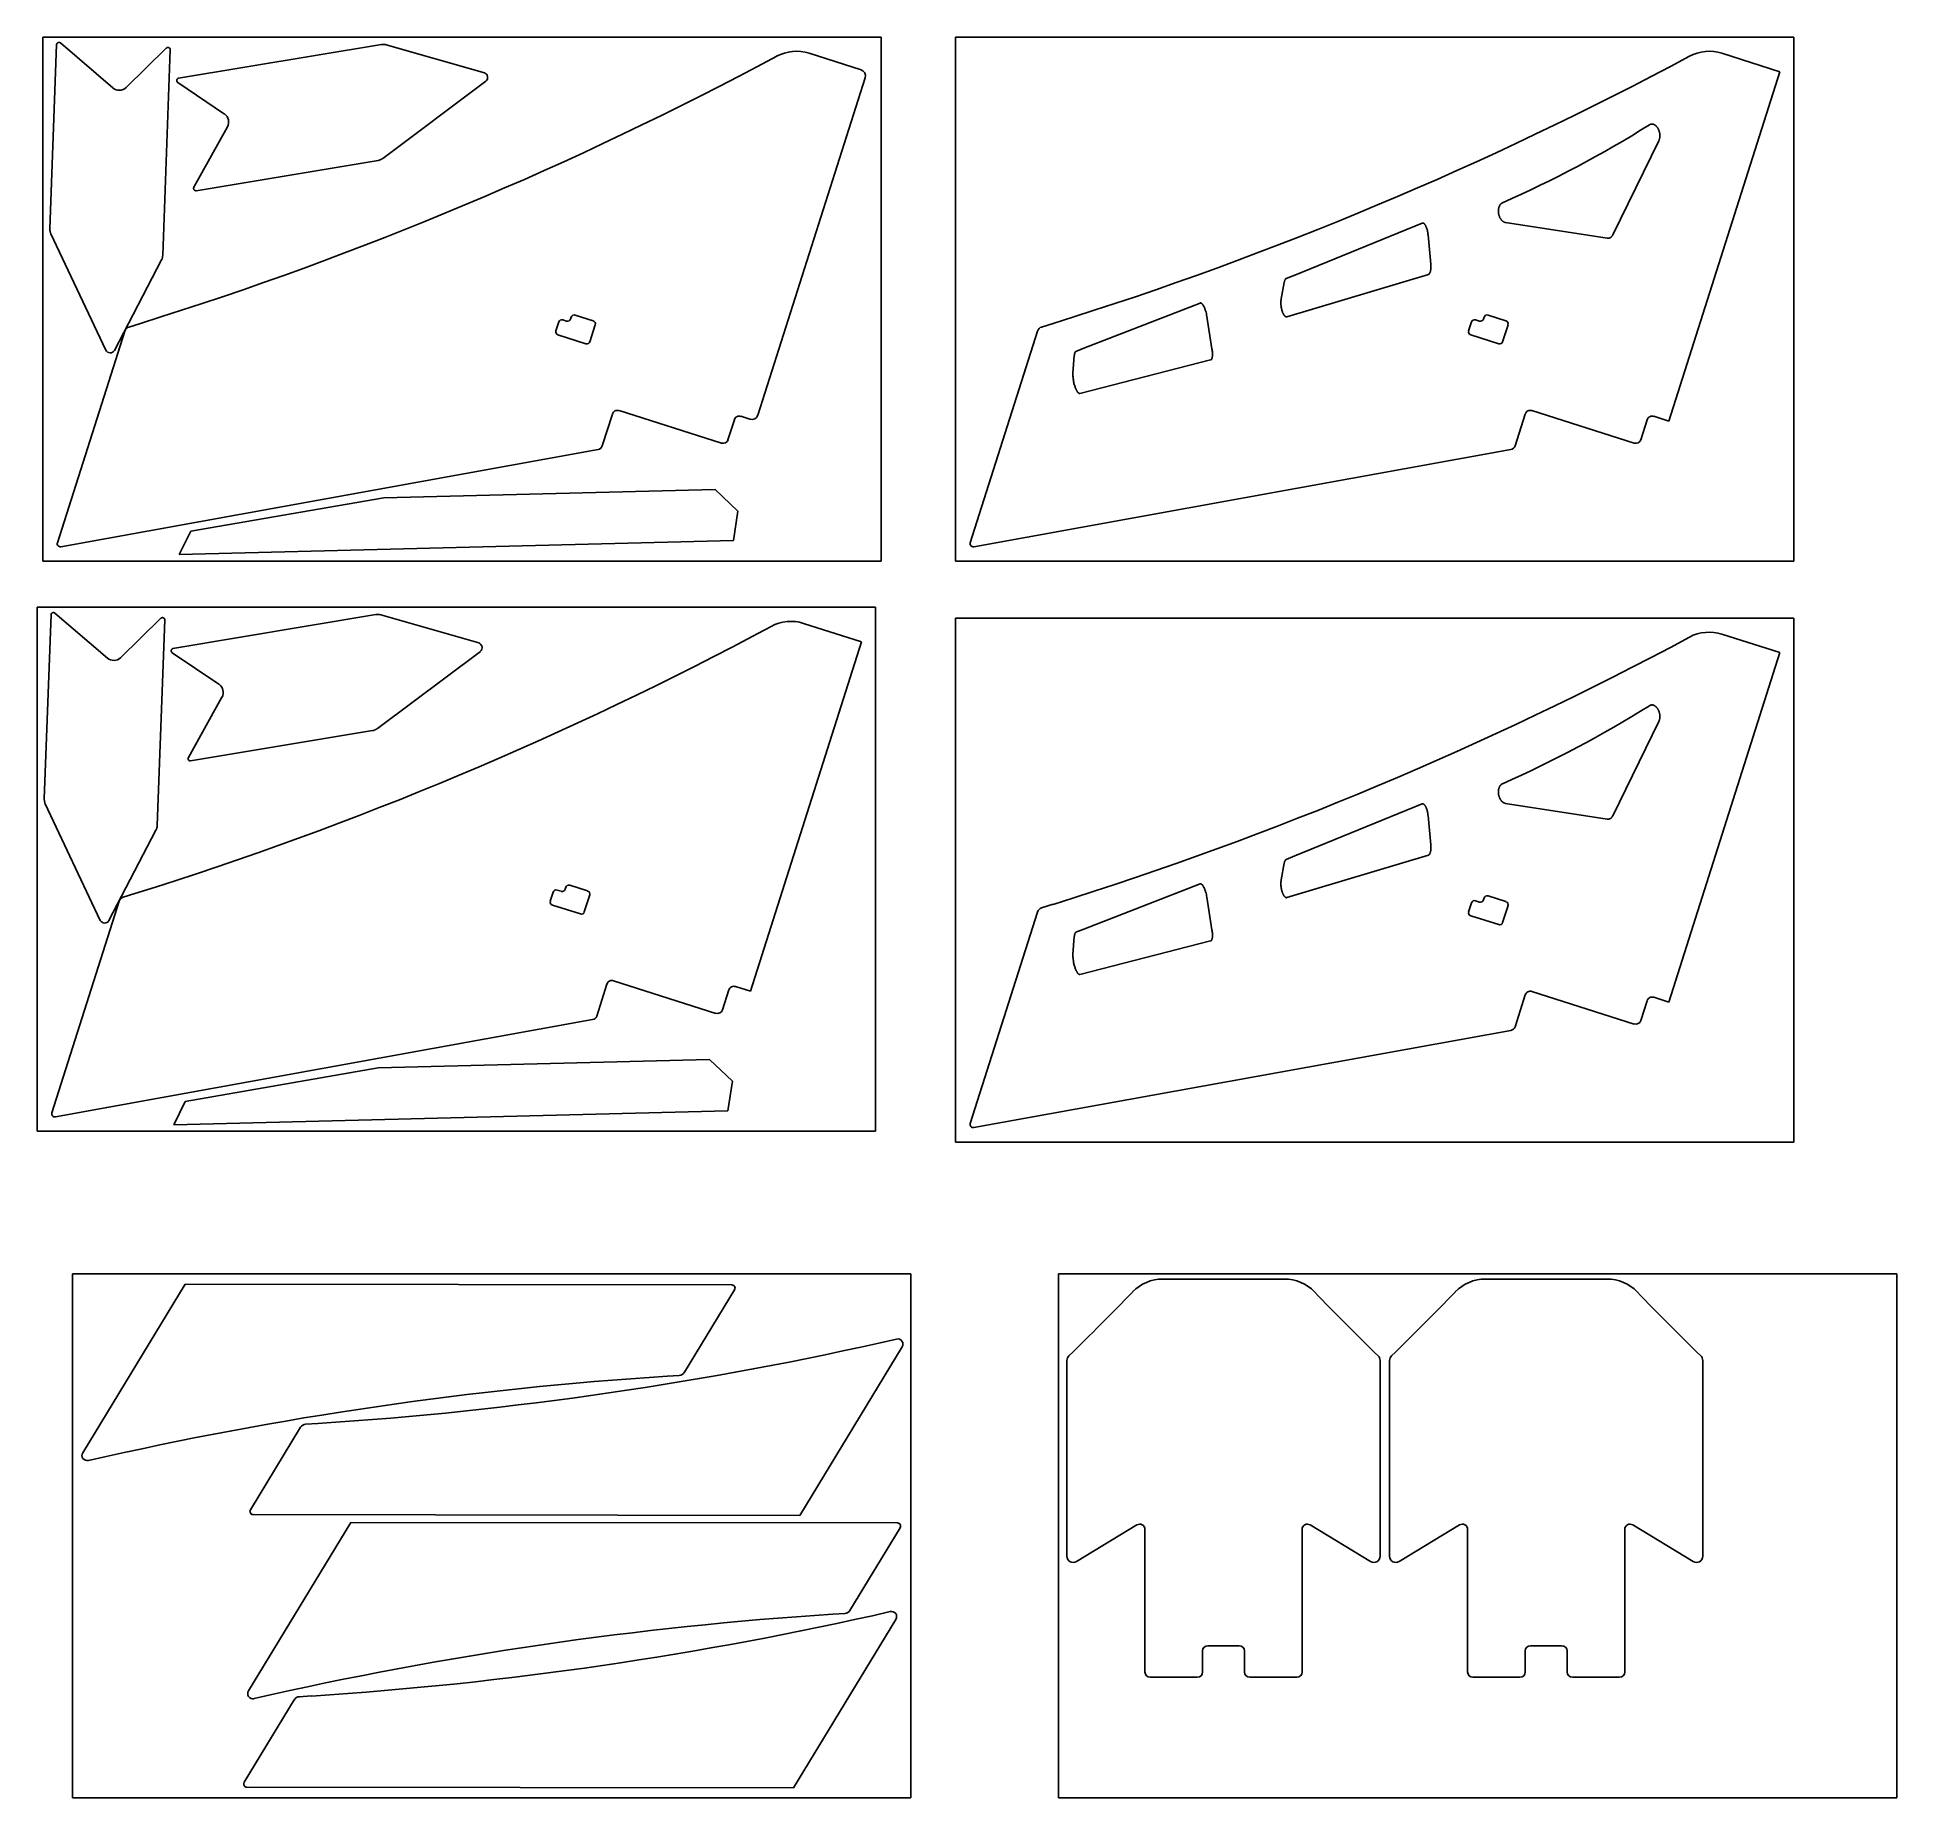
# Model space of a CAD drawing. Extents: x 2497 to 4272, y -3499 to -1818.
import ezdxf

# ---------------------------------------------------------------- set-up
doc = ezdxf.new("R2010")
doc.units = 0
doc.layers.get('0').update_dxf_attribs({"linetype": 'CONTINUOUS'})
doc.layers.add('DEFAULT', color=7, linetype='CONTINUOUS')

msp = doc.modelspace()

# ---------------------------------------------------------------- linework, layer by layer
for p, q in [((2994.9, -2090.1), (2992.2, -2098.7)), ((3002.5, -2089.4), (2998.7, -2088.2)), ((3006.9, -2085.5), (3006.3, -2087.4)), ((3027.8, -2089), (3010.7, -2083.6)), ((3024.6, -2109), (3029.8, -2092.8)), ((3866, -2090.1), (3863.2, -2098.7)), ((3873.5, -2089.4), (3869.7, -2088.2)), ((3877.9, -2085.5), (3877.3, -2087.4)), ((3898.8, -2089), (3881.7, -2083.6)), ((3895.6, -2109), (3900.8, -2092.8)), ((2994.2, -2102.5), (3020.8, -2111)), ((3865.2, -2102.5), (3891.9, -2111)), ((2989.7, -2634.3), (2986.9, -2642.9)), ((2997.2, -2633.5), (2993.4, -2632.3)), ((3001.6, -2629.7), (3001, -2631.6)), ((3022.5, -2633.2), (3005.4, -2627.7)), ((3019.3, -2653.2), (3024.5, -2637)), ((3873.5, -2643.8), (3869.7, -2642.6)), ((3877.9, -2639.9), (3877.3, -2641.8)), ((3898.8, -2643.4), (3881.7, -2638)), ((2988.9, -2646.6), (3015.6, -2655.1)), ((3866, -2644.5), (3863.2, -2653.1)), ((3865.2, -2656.9), (3891.9, -2665.3)), ((3895.6, -2663.4), (3900.8, -2647.2))]:
    msp.add_line(p, q)
for centre, start, end in [((2997.8, -2091), 72.3504, 162.3504), ((3003.4, -2086.5), 252.3504, 342.3504), ((3009.8, -2086.4), 72.3504, 162.3504), ((3026.9, -2091.9), 342.3504, 72.3504), ((3868.8, -2091), 72.3504, 162.3504), ((3874.4, -2086.5), 252.3504, 342.3504), ((3880.8, -2086.4), 72.3504, 162.3504), ((3897.9, -2091.9), 342.3504, 72.3504), ((2995.1, -2099.6), 162.3504, 252.3504), ((3021.8, -2108.1), 252.3504, 342.3504), ((3866.1, -2099.6), 162.3504, 252.3504), ((3892.8, -2108.1), 252.3504, 342.3504), ((2989.8, -2643.8), 162.3504, 252.3504), ((2992.5, -2635.2), 72.3504, 162.3504), ((2998.2, -2630.7), 252.3504, 342.3504), ((3004.5, -2630.6), 72.3504, 162.3504), ((3021.6, -2636.1), 342.3504, 72.3504), ((3868.8, -2645.4), 72.3504, 162.3504), ((3874.4, -2640.9), 252.3504, 342.3504), ((3880.8, -2640.8), 72.3504, 162.3504), ((3897.9, -2646.3), 342.3504, 72.3504), ((3016.5, -2652.3), 252.3504, 342.3504), ((3866.1, -2654), 162.3504, 252.3504), ((3892.8, -2662.5), 252.3504, 342.3504)]:
    msp.add_arc(centre, 3, start, end)
at = {"layer": 'DEFAULT'}
for p, q in [((3302.5, -1818.4), (2502.5, -1818.4)), ((2502.5, -1818.4), (2502.5, -2318.4)), ((2515.8, -1825.3), (2509.3, -2001.2)), ((2515.9, -1824.9), (2515.8, -1825)), ((2515.8, -1825), (2515.8, -1825.1)), ((2515.8, -1825.1), (2515.8, -1825.1)), ((2515.8, -1825.1), (2515.8, -1825.2)), ((2515.8, -1825.2), (2515.8, -1825.3)), ((2516, -1824.6), (2515.9, -1824.7)), ((2515.9, -1824.7), (2515.9, -1824.8)), ((2515.9, -1824.8), (2515.9, -1824.8)), ((2515.9, -1824.8), (2515.9, -1824.9)), ((2516.1, -1824.4), (2516, -1824.5)), ((2516, -1824.5), (2516, -1824.5)), ((2516, -1824.5), (2516, -1824.6)), ((2516.2, -1824.3), (2516.1, -1824.3)), ((2516.1, -1824.3), (2516.1, -1824.4)), ((2516.3, -1824.2), (2516.2, -1824.2)), ((2516.2, -1824.2), (2516.2, -1824.3)), ((2516.4, -1824), (2516.3, -1824.1)), ((2516.3, -1824.1), (2516.3, -1824.2)), ((2516.5, -1823.9), (2516.4, -1824)), ((2516.4, -1824), (2516.4, -1824)), ((2516.6, -1823.8), (2516.5, -1823.9)), ((2516.5, -1823.9), (2516.5, -1823.9)), ((2516.7, -1823.7), (2516.6, -1823.8)), ((2516.6, -1823.8), (2516.6, -1823.8)), ((2516.8, -1823.7), (2516.7, -1823.7)), ((2516.9, -1823.6), (2516.8, -1823.6)), ((2516.8, -1823.6), (2516.8, -1823.7)), ((2517, -1823.6), (2516.9, -1823.6)), ((2517.1, -1823.5), (2517, -1823.5)), ((2517, -1823.5), (2517, -1823.6)), ((2517.2, -1823.5), (2517.1, -1823.5)), ((2517.3, -1823.4), (2517.2, -1823.5)), ((2517.4, -1823.4), (2517.3, -1823.4)), ((2517.3, -1823.4), (2517.3, -1823.4)), ((2517.5, -1823.4), (2517.4, -1823.4)), ((2517.6, -1823.4), (2517.5, -1823.4)), ((2517.7, -1823.3), (2517.6, -1823.3)), ((2517.6, -1823.3), (2517.6, -1823.4)), ((2517.8, -1823.3), (2517.7, -1823.3)), ((2517.9, -1823.3), (2517.8, -1823.3)), ((2518, -1823.3), (2517.9, -1823.3)), ((2517.9, -1823.3), (2517.9, -1823.3)), ((2518.1, -1823.3), (2518, -1823.3)), ((2518.2, -1823.3), (2518.1, -1823.3)), ((2518.3, -1823.3), (2518.2, -1823.3)), ((2518.4, -1823.3), (2518.3, -1823.3)), ((2518.3, -1823.3), (2518.3, -1823.3)), ((2518.5, -1823.4), (2518.4, -1823.3)), ((2518.6, -1823.4), (2518.5, -1823.4)), ((2518.7, -1823.4), (2518.6, -1823.4)), ((2518.6, -1823.4), (2518.6, -1823.4)), ((2518.8, -1823.4), (2518.7, -1823.4)), ((2518.9, -1823.5), (2518.8, -1823.4)), ((2519, -1823.5), (2518.9, -1823.5)), ((2518.9, -1823.5), (2518.9, -1823.5)), ((2519.1, -1823.6), (2519, -1823.5)), ((2519.2, -1823.7), (2519.1, -1823.6)), ((2519.1, -1823.6), (2519.1, -1823.6)), ((2519.3, -1823.7), (2519.2, -1823.7)), ((2519.4, -1823.8), (2519.3, -1823.7)), ((2519.3, -1823.7), (2519.3, -1823.7)), ((2519.5, -1823.8), (2519.4, -1823.8)), ((2519.5, -1823.9), (2519.5, -1823.8)), ((2569.5, -1866.8), (2519.5, -1823.9)), ((2825.8, -1825.3), (2632.1, -1857.6)), ((2924, -1852.3), (2830.4, -1825.6)), ((3302.5, -2318.4), (3302.5, -1818.4)), ((4173.6, -1818.4), (3373.6, -1818.4)), ((3373.6, -1818.4), (3373.6, -2318.4)), ((4173.6, -2318.4), (4173.6, -1818.4)), ((2620.4, -1828.8), (2582.1, -1866.5)), ((2617.1, -2026.5), (2624.3, -1830.3)), ((2620.5, -1828.8), (2620.4, -1828.8)), ((2620.6, -1828.7), (2620.5, -1828.7)), ((2620.5, -1828.7), (2620.5, -1828.8)), ((2620.7, -1828.6), (2620.6, -1828.7)), ((2620.8, -1828.5), (2620.7, -1828.6)), ((2620.7, -1828.6), (2620.7, -1828.6)), ((2620.9, -1828.5), (2620.8, -1828.5)), ((2621, -1828.4), (2620.9, -1828.5)), ((2620.9, -1828.5), (2620.9, -1828.5)), ((2621.1, -1828.4), (2621, -1828.4)), ((2621.2, -1828.3), (2621.1, -1828.3)), ((2621.1, -1828.3), (2621.1, -1828.4)), ((2621.3, -1828.3), (2621.2, -1828.3)), ((2621.4, -1828.3), (2621.3, -1828.3)), ((2621.5, -1828.2), (2621.4, -1828.2)), ((2621.4, -1828.2), (2621.4, -1828.3)), ((2621.6, -1828.2), (2621.5, -1828.2)), ((2621.7, -1828.2), (2621.6, -1828.2)), ((2621.8, -1828.2), (2621.7, -1828.2)), ((2621.7, -1828.2), (2621.7, -1828.2)), ((2621.9, -1828.2), (2621.8, -1828.2)), ((2622, -1828.2), (2621.9, -1828.2)), ((2622.1, -1828.2), (2622, -1828.2)), ((2622, -1828.2), (2622, -1828.2)), ((2622.2, -1828.2), (2622.1, -1828.2)), ((2622.3, -1828.2), (2622.2, -1828.2)), ((2622.4, -1828.2), (2622.3, -1828.2)), ((2622.5, -1828.2), (2622.4, -1828.2)), ((2622.4, -1828.2), (2622.4, -1828.2)), ((2622.6, -1828.2), (2622.5, -1828.2)), ((2622.7, -1828.3), (2622.6, -1828.2)), ((2622.8, -1828.3), (2622.7, -1828.3)), ((2622.7, -1828.3), (2622.7, -1828.3)), ((2622.9, -1828.3), (2622.8, -1828.3)), ((2623, -1828.4), (2622.9, -1828.3)), ((2623.1, -1828.4), (2623, -1828.4)), ((2623, -1828.4), (2623, -1828.4)), ((2623.2, -1828.5), (2623.1, -1828.4)), ((2623.3, -1828.5), (2623.2, -1828.5)), ((2623.2, -1828.5), (2623.2, -1828.5)), ((2623.4, -1828.6), (2623.3, -1828.5)), ((2623.5, -1828.7), (2623.4, -1828.6)), ((2623.4, -1828.6), (2623.4, -1828.6)), ((2623.6, -1828.8), (2623.5, -1828.7)), ((2623.5, -1828.7), (2623.5, -1828.7)), ((2623.7, -1828.9), (2623.6, -1828.8)), ((2623.6, -1828.8), (2623.6, -1828.8)), ((2623.8, -1829), (2623.7, -1828.9)), ((2623.8, -1829.1), (2623.8, -1829)), ((2623.8, -1829), (2623.8, -1829)), ((2623.9, -1829.1), (2623.8, -1829.1)), ((2623.9, -1829.2), (2623.9, -1829.1)), ((2624, -1829.3), (2623.9, -1829.2)), ((2624.1, -1829.4), (2624, -1829.3)), ((2624, -1829.3), (2624, -1829.3)), ((2624.1, -1829.5), (2624.1, -1829.4)), ((2624.1, -1829.6), (2624.1, -1829.5)), ((2624.2, -1829.7), (2624.1, -1829.6)), ((2624.1, -1829.6), (2624.1, -1829.6)), ((2624.2, -1829.8), (2624.2, -1829.7)), ((2624.2, -1829.9), (2624.2, -1829.8)), ((2624.2, -1829.8), (2624.2, -1829.8)), ((2624.3, -1830), (2624.2, -1829.9)), ((2624.3, -1830.1), (2624.3, -1830)), ((2624.3, -1830.2), (2624.3, -1830.1)), ((2624.3, -1830.3), (2624.3, -1830.2)), ((2624.3, -1830.2), (2624.3, -1830.2)), ((3283.5, -1849.5), (3233.9, -1833.7)), ((4104.9, -1833.7), (4160.2, -1851.3)), ((2630.5, -1859.3), (2630.4, -1859.4)), ((2630.4, -1859.4), (2630.4, -1859.5)), ((2630.4, -1859.5), (2630.4, -1859.6)), ((2630.4, -1859.6), (2630.4, -1859.6)), ((2630.4, -1859.6), (2630.4, -1859.7)), ((2630.4, -1859.7), (2630.4, -1859.8)), ((2630.4, -1859.8), (2630.4, -1859.9)), ((2630.4, -1859.9), (2630.4, -1860)), ((2630.4, -1860), (2630.4, -1860)), ((2630.4, -1860), (2630.4, -1860.1)), ((2630.4, -1860.1), (2630.5, -1860.2)), ((2630.6, -1859), (2630.5, -1859)), ((2630.5, -1859), (2630.5, -1859.1)), ((2630.5, -1859.1), (2630.5, -1859.2)), ((2630.5, -1859.2), (2630.5, -1859.3)), ((2630.5, -1859.3), (2630.5, -1859.3)), ((2630.5, -1860.2), (2630.5, -1860.3)), ((2630.5, -1860.3), (2630.5, -1860.3)), ((2630.5, -1860.3), (2630.5, -1860.4)), ((2630.5, -1860.4), (2630.5, -1860.5)), ((2630.5, -1860.5), (2630.6, -1860.6)), ((2630.7, -1858.7), (2630.6, -1858.8)), ((2630.6, -1858.8), (2630.6, -1858.9)), ((2630.6, -1858.9), (2630.6, -1859)), ((2630.6, -1860.6), (2630.6, -1860.6)), ((2630.6, -1860.6), (2630.6, -1860.7)), ((2630.6, -1860.7), (2630.7, -1860.8)), ((2630.8, -1858.5), (2630.7, -1858.6)), ((2630.7, -1858.6), (2630.7, -1858.7)), ((2630.7, -1858.7), (2630.7, -1858.7)), ((2630.7, -1860.8), (2630.7, -1860.8)), ((2630.7, -1860.8), (2630.7, -1860.9)), ((2630.7, -1860.9), (2630.8, -1861)), ((2630.9, -1858.4), (2630.8, -1858.5)), ((2630.8, -1858.5), (2630.8, -1858.5)), ((2630.8, -1861), (2630.8, -1861)), ((2630.8, -1861), (2630.9, -1861.1)), ((2631, -1858.2), (2630.9, -1858.3)), ((2630.9, -1858.3), (2630.9, -1858.4)), ((2630.9, -1858.4), (2630.9, -1858.4)), ((2630.9, -1861.1), (2630.9, -1861.2)), ((2630.9, -1861.2), (2631, -1861.2)), ((2631.1, -1858.2), (2631, -1858.2)), ((2631, -1861.2), (2631, -1861.3)), ((2631, -1861.3), (2631.1, -1861.3)), ((2631.2, -1858.1), (2631.1, -1858.1)), ((2631.1, -1858.1), (2631.1, -1858.2)), ((2631.1, -1861.3), (2631.1, -1861.4)), ((2631.1, -1861.4), (2631.2, -1861.4)), ((2631.3, -1858), (2631.2, -1858)), ((2631.2, -1858), (2631.2, -1858.1)), ((2631.2, -1861.4), (2631.2, -1861.5)), ((2631.2, -1861.5), (2631.3, -1861.5)), ((2631.4, -1857.9), (2631.3, -1857.9)), ((2631.3, -1857.9), (2631.3, -1858)), ((2631.3, -1861.5), (2631.4, -1861.6)), ((2631.5, -1857.8), (2631.4, -1857.9)), ((2631.4, -1861.6), (2631.4, -1861.6)), ((2631.4, -1861.6), (2676, -1891.7)), ((2631.6, -1857.8), (2631.5, -1857.8)), ((2631.5, -1857.8), (2631.5, -1857.8)), ((2631.7, -1857.7), (2631.6, -1857.8)), ((2631.8, -1857.7), (2631.7, -1857.7)), ((2631.7, -1857.7), (2631.7, -1857.7)), ((2631.9, -1857.6), (2631.8, -1857.7)), ((2632, -1857.6), (2631.9, -1857.6)), ((2632.1, -1857.6), (2632, -1857.6)), ((2632, -1857.6), (2632, -1857.6)), ((2827.2, -1934), (2925.5, -1860.3)), ((3184.9, -2179.1), (3287.4, -1857)), ((4160.2, -1851.3), (4054.1, -2184.8)), ((2678.9, -1904), (2646.8, -1961.5)), ((4035.7, -1902), (4035.8, -1901.9)), ((4035.8, -1901.9), (4035.9, -1901.9)), ((4035.9, -1901.9), (4036.1, -1901.8)), ((4036.1, -1901.8), (4036.2, -1901.7)), ((4036.2, -1901.7), (4036.3, -1901.7)), ((4036.3, -1901.7), (4036.4, -1901.6)), ((4036.4, -1901.6), (4036.5, -1901.6)), ((4036.5, -1901.6), (4036.7, -1901.5)), ((4036.7, -1901.5), (4036.8, -1901.5)), ((4036.8, -1901.5), (4036.9, -1901.5)), ((4036.9, -1901.5), (4037, -1901.4)), ((4037, -1901.4), (4037.2, -1901.4)), ((4037.2, -1901.4), (4037.3, -1901.4)), ((4037.3, -1901.4), (4037.4, -1901.3)), ((4037.4, -1901.3), (4037.6, -1901.3)), ((4037.6, -1901.3), (4037.7, -1901.3)), ((4037.7, -1901.3), (4037.8, -1901.3)), ((4037.8, -1901.3), (4038, -1901.3)), ((4038, -1901.3), (4038.1, -1901.3)), ((4038.1, -1901.3), (4038.3, -1901.3)), ((4038.3, -1901.3), (4038.4, -1901.3)), ((4038.4, -1901.3), (4038.5, -1901.3)), ((4038.5, -1901.3), (4038.7, -1901.3)), ((4038.7, -1901.3), (4038.8, -1901.4)), ((4038.8, -1901.4), (4039, -1901.4)), ((4039, -1901.4), (4039.1, -1901.4)), ((4039.1, -1901.4), (4039.2, -1901.4)), ((4039.2, -1901.4), (4039.4, -1901.5)), ((4039.4, -1901.5), (4039.5, -1901.5)), ((4039.5, -1901.5), (4039.7, -1901.6)), ((4039.7, -1901.6), (4039.8, -1901.6)), ((4039.8, -1901.6), (4040, -1901.7)), ((4040, -1901.7), (4040.1, -1901.7)), ((4040.1, -1901.7), (4040.2, -1901.8)), ((4040.2, -1901.8), (4040.4, -1901.9)), ((4040.4, -1901.9), (4040.5, -1902)), ((4040.5, -1902), (4040.7, -1902)), ((4040.7, -1902), (4040.8, -1902.1)), ((4040.8, -1902.1), (4040.9, -1902.2)), ((4040.9, -1902.2), (4041.1, -1902.3)), ((4041.1, -1902.3), (4041.2, -1902.4)), ((4041.2, -1902.4), (4041.3, -1902.5)), ((4041.3, -1902.5), (4041.5, -1902.6)), ((4041.5, -1902.6), (4041.6, -1902.7)), ((4041.6, -1902.7), (4041.7, -1902.8)), ((4041.7, -1902.8), (4041.9, -1902.9)), ((4041.9, -1902.9), (4042, -1903)), ((4042, -1903), (4042.1, -1903.1)), ((4042.1, -1903.1), (4042.2, -1903.2)), ((4042.2, -1903.2), (4042.3, -1903.4)), ((4042.3, -1903.4), (4042.5, -1903.5)), ((4042.5, -1903.5), (4042.6, -1903.6)), ((4042.6, -1903.6), (4042.7, -1903.8)), ((4042.7, -1903.8), (4042.8, -1903.9)), ((4042.8, -1903.9), (4043, -1904.2)), ((4043, -1904.2), (4043.2, -1904.4)), ((4043.2, -1904.4), (4043.4, -1904.7)), ((4043.4, -1904.7), (4043.6, -1905)), ((4043.6, -1905), (4043.8, -1905.3)), ((4043.8, -1905.3), (4044, -1905.6)), ((4044, -1905.6), (4044.2, -1906)), ((4044.2, -1906), (4044.3, -1906.3)), ((4044.3, -1906.3), (4044.5, -1906.6)), ((4044.5, -1906.6), (4044.6, -1907)), ((4044.6, -1907), (4044.8, -1907.4)), ((4044.8, -1907.4), (4044.9, -1907.7)), ((4044.9, -1907.7), (4045, -1908.1)), ((4045, -1916.3), (4044.9, -1916.5)), ((4044.9, -1916.5), (4044.9, -1916.6)), ((4045, -1908.1), (4045.1, -1908.5)), ((4045.1, -1916.1), (4045, -1916.3)), ((4045.1, -1908.5), (4045.2, -1908.9)), ((4045.2, -1915.6), (4045.1, -1916)), ((4045.1, -1916), (4045.1, -1916.1)), ((4045.2, -1908.9), (4045.3, -1909.3)), ((4045.3, -1915.3), (4045.2, -1915.6)), ((4045.3, -1909.3), (4045.4, -1909.7)), ((4045.4, -1914.9), (4045.3, -1915.3)), ((4045.4, -1909.7), (4045.5, -1910.1)), ((4045.5, -1914.6), (4045.4, -1914.9)), ((4045.5, -1910.1), (4045.5, -1910.5)), ((4045.5, -1910.5), (4045.6, -1910.9)), ((4045.6, -1913.8), (4045.5, -1914.2)), ((4045.5, -1914.2), (4045.5, -1914.6)), ((4045.6, -1910.9), (4045.6, -1911.4)), ((4045.6, -1911.4), (4045.7, -1911.8)), ((4045.7, -1912.6), (4045.6, -1913)), ((4045.6, -1913), (4045.6, -1913.4)), ((4045.6, -1913.4), (4045.6, -1913.8)), ((4045.7, -1911.8), (4045.7, -1912.2)), ((4045.7, -1912.2), (4045.7, -1912.6)), ((2826.6, -1934.4), (2826.9, -1934.2)), ((2826.9, -1934.2), (2827.2, -1934)), ((4044.6, -1917.2), (4000.7, -2007)), ((4044.7, -1917.1), (4044.6, -1917.2)), ((4044.8, -1916.9), (4044.7, -1917.1)), ((4044.9, -1916.6), (4044.8, -1916.8)), ((4044.8, -1916.8), (4044.8, -1916.9)), ((2648.9, -1964.9), (2822.6, -1935.9)), ((2822.6, -1935.9), (2823, -1935.9)), ((2823, -1935.9), (2823.3, -1935.8)), ((2823.3, -1935.8), (2823.7, -1935.7)), ((2823.7, -1935.7), (2824, -1935.6)), ((2824, -1935.6), (2824.3, -1935.5)), ((2824.3, -1935.5), (2824.7, -1935.4)), ((2824.7, -1935.4), (2825, -1935.2)), ((2825, -1935.2), (2825.3, -1935.1)), ((2825.3, -1935.1), (2825.7, -1934.9)), ((2825.7, -1934.9), (2826, -1934.8)), ((2826, -1934.8), (2826.3, -1934.6)), ((2826.3, -1934.6), (2826.6, -1934.4)), ((2646.6, -1962.1), (2646.5, -1962.2)), ((2646.5, -1962.2), (2646.5, -1962.3)), ((2646.5, -1962.3), (2646.5, -1962.4)), ((2646.5, -1962.4), (2646.5, -1962.5)), ((2646.5, -1962.5), (2646.5, -1962.5)), ((2646.5, -1962.5), (2646.5, -1962.6)), ((2646.5, -1962.6), (2646.5, -1962.7)), ((2646.5, -1962.7), (2646.5, -1962.8)), ((2646.5, -1962.8), (2646.5, -1962.8)), ((2646.5, -1962.8), (2646.5, -1962.9)), ((2646.5, -1962.9), (2646.5, -1963)), ((2646.5, -1963), (2646.5, -1963.1)), ((2646.5, -1963.1), (2646.6, -1963.2)), ((2646.7, -1961.8), (2646.6, -1961.8)), ((2646.6, -1961.8), (2646.6, -1961.9)), ((2646.6, -1961.9), (2646.6, -1962)), ((2646.6, -1962), (2646.6, -1962.1)), ((2646.6, -1962.1), (2646.6, -1962.1)), ((2646.6, -1963.2), (2646.6, -1963.2)), ((2646.6, -1963.2), (2646.6, -1963.3)), ((2646.6, -1963.3), (2646.6, -1963.4)), ((2646.6, -1963.4), (2646.7, -1963.5)), ((2646.8, -1961.6), (2646.7, -1961.6)), ((2646.7, -1961.6), (2646.7, -1961.7)), ((2646.7, -1961.7), (2646.7, -1961.8)), ((2646.7, -1963.5), (2646.7, -1963.5)), ((2646.7, -1963.5), (2646.7, -1963.6)), ((2646.7, -1963.6), (2646.8, -1963.7)), ((2646.8, -1961.5), (2646.8, -1961.6)), ((2646.8, -1963.7), (2646.8, -1963.7)), ((2646.8, -1963.7), (2646.8, -1963.8)), ((2646.8, -1963.8), (2646.9, -1963.9)), ((2646.9, -1963.9), (2646.9, -1963.9)), ((2646.9, -1963.9), (2647, -1964)), ((2647, -1964), (2647, -1964.1)), ((2647, -1964.1), (2647.1, -1964.1)), ((2647.1, -1964.1), (2647.1, -1964.2)), ((2647.1, -1964.2), (2647.2, -1964.2)), ((2647.2, -1964.2), (2647.2, -1964.3)), ((2647.2, -1964.3), (2647.3, -1964.3)), ((2647.3, -1964.3), (2647.3, -1964.4)), ((2647.3, -1964.4), (2647.4, -1964.4)), ((2647.4, -1964.4), (2647.5, -1964.5)), ((2647.5, -1964.5), (2647.5, -1964.5)), ((2647.5, -1964.5), (2647.6, -1964.6)), ((2647.6, -1964.6), (2647.7, -1964.6)), ((2647.7, -1964.6), (2647.7, -1964.6)), ((2647.7, -1964.6), (2647.8, -1964.7)), ((2647.8, -1964.7), (2647.9, -1964.7)), ((2647.9, -1964.7), (2647.9, -1964.7)), ((2647.9, -1964.7), (2648, -1964.8)), ((2648, -1964.8), (2648.1, -1964.8)), ((2648.1, -1964.8), (2648.2, -1964.8)), ((2648.2, -1964.8), (2648.2, -1964.8)), ((2648.2, -1964.8), (2648.3, -1964.8)), ((2648.3, -1964.8), (2648.4, -1964.9)), ((2648.4, -1964.9), (2648.5, -1964.9)), ((2648.5, -1964.9), (2648.6, -1964.9)), ((2648.6, -1964.9), (2648.6, -1964.9)), ((2648.6, -1964.9), (2648.7, -1964.9)), ((2648.7, -1964.9), (2648.8, -1964.9)), ((2648.8, -1964.9), (2648.9, -1964.9)), ((2648.9, -1964.9), (2648.9, -1964.9)), ((3891.6, -1983.4), (3891.7, -1983)), ((3891.6, -1983.8), (3891.6, -1983.4)), ((3891.6, -1984.2), (3891.6, -1983.8)), ((3891.6, -1984.6), (3891.6, -1984.2)), ((3891.6, -1985), (3891.6, -1984.6)), ((3891.6, -1985.4), (3891.6, -1985)), ((3891.7, -1985.8), (3891.6, -1985.4)), ((3891.7, -1982.6), (3891.8, -1982.2)), ((3891.7, -1983), (3891.7, -1982.6)), ((3891.7, -1986.2), (3891.7, -1985.8)), ((3891.8, -1986.5), (3891.7, -1986.2)), ((3891.8, -1981.8), (3891.9, -1981.6)), ((3891.8, -1982.2), (3891.8, -1981.8)), ((3891.8, -1986.9), (3891.8, -1986.5)), ((3891.9, -1987.3), (3891.8, -1986.9)), ((3891.9, -1981.4), (3892, -1981.2)), ((3891.9, -1981.6), (3891.9, -1981.4)), ((3892, -1987.7), (3891.9, -1987.3)), ((3892, -1981), (3892.1, -1980.8)), ((3892, -1981.2), (3892, -1981)), ((3892.1, -1980.6), (3892.2, -1980.5)), ((3892.1, -1980.8), (3892.1, -1980.6)), ((3892.2, -1980.5), (3892.3, -1980.3)), ((3892.3, -1980.1), (3892.4, -1979.9)), ((3892.3, -1980.3), (3892.3, -1980.1)), ((3892.4, -1979.9), (3892.5, -1979.8)), ((3892.5, -1979.6), (3892.6, -1979.4)), ((3892.5, -1979.8), (3892.5, -1979.6)), ((3892.6, -1979.4), (3892.7, -1979.3)), ((3892.7, -1979.3), (3892.8, -1979.1)), ((3892.8, -1979.1), (3892.9, -1978.9)), ((3892.9, -1978.9), (3893, -1978.8)), ((3893, -1978.8), (3893.1, -1978.7)), ((3893.1, -1978.5), (3893.2, -1978.4)), ((3893.1, -1978.7), (3893.1, -1978.5)), ((3893.2, -1978.4), (3893.3, -1978.2)), ((3893.3, -1978.2), (3893.4, -1978.1)), ((3893.4, -1978.1), (3893.5, -1978)), ((3893.5, -1978), (3893.6, -1977.9)), ((3893.6, -1977.9), (3893.7, -1977.7)), ((3893.7, -1977.7), (3893.8, -1977.6)), ((3893.8, -1977.6), (3894, -1977.5)), ((3894, -1977.5), (3894.1, -1977.4)), ((3894.1, -1977.4), (3894.2, -1977.3)), ((3894.2, -1977.3), (3894.3, -1977.2)), ((3894.3, -1977.2), (3894.4, -1977.1)), ((3894.4, -1977.1), (3894.5, -1977)), ((3894.5, -1977), (3894.6, -1976.9)), ((3894.6, -1976.9), (3894.7, -1976.9)), ((3894.7, -1976.9), (3894.9, -1976.8)), ((3894.9, -1976.8), (3895, -1976.7)), ((3895, -1976.7), (3895.1, -1976.6)), ((3895.1, -1976.6), (3895.2, -1976.6)), ((3895.2, -1976.6), (3895.3, -1976.5)), ((3895.3, -1976.5), (3895.5, -1976.5)), ((2509.3, -2001.2), (2509.3, -2001.6)), ((2509.3, -2001.6), (2509.3, -2001.9)), ((2509.3, -2001.9), (2509.3, -2002.3)), ((2509.3, -2002.3), (2509.4, -2002.7)), ((2509.4, -2002.7), (2509.4, -2003)), ((2509.4, -2003), (2509.5, -2003.4)), ((2509.5, -2003.4), (2509.5, -2003.7)), ((2509.5, -2003.7), (2509.6, -2004.1)), ((2509.6, -2004.1), (2509.7, -2004.4)), ((2509.7, -2004.4), (2509.8, -2004.8)), ((2509.8, -2004.8), (2509.9, -2005.1)), ((2509.9, -2005.1), (2510, -2005.4)), ((3697.4, -2045.4), (3818.8, -1995.8)), ((3818.8, -1995.8), (3818.8, -1995.8)), ((3818.8, -1995.8), (3818.8, -1995.8)), ((3818.8, -1995.8), (3818.9, -1995.8)), ((3818.9, -1995.8), (3818.9, -1995.8)), ((3818.9, -1995.8), (3818.9, -1995.8)), ((3818.9, -1995.8), (3818.9, -1995.8)), ((3818.9, -1995.8), (3819, -1995.8)), ((3819, -1995.8), (3819, -1995.8)), ((3819, -1995.8), (3819, -1995.8)), ((3819, -1995.8), (3819, -1995.8)), ((3819, -1995.8), (3819.1, -1995.8)), ((3819.1, -1995.8), (3819.1, -1995.7)), ((3819.1, -1995.7), (3819.1, -1995.7)), ((3819.1, -1995.7), (3819.2, -1995.7)), ((3819.2, -1995.7), (3819.2, -1995.7)), ((3819.2, -1995.7), (3819.2, -1995.7)), ((3819.2, -1995.7), (3819.2, -1995.7)), ((3819.2, -1995.7), (3819.3, -1995.7)), ((3819.3, -1995.7), (3819.3, -1995.7)), ((3819.3, -1995.7), (3819.3, -1995.7)), ((3819.3, -1995.7), (3819.3, -1995.7)), ((3819.3, -1995.7), (3819.4, -1995.7)), ((3819.4, -1995.7), (3819.4, -1995.7)), ((3819.4, -1995.7), (3819.4, -1995.7)), ((3819.4, -1995.7), (3819.4, -1995.7)), ((3819.4, -1995.7), (3819.5, -1995.7)), ((3819.5, -1995.7), (3819.5, -1995.7)), ((3819.5, -1995.7), (3819.5, -1995.7)), ((3819.5, -1995.7), (3819.6, -1995.7)), ((3819.6, -1995.7), (3819.6, -1995.7)), ((3819.6, -1995.7), (3819.6, -1995.8)), ((3819.6, -1995.8), (3819.6, -1995.8)), ((3819.6, -1995.8), (3819.7, -1995.8)), ((3819.7, -1995.8), (3819.7, -1995.8)), ((3819.7, -1995.8), (3819.8, -1995.8)), ((3819.8, -1995.8), (3819.9, -1995.8)), ((3819.9, -1995.8), (3819.9, -1995.8)), ((3819.9, -1995.8), (3820, -1995.9)), ((3820, -1995.9), (3820, -1995.9)), ((3820, -1995.9), (3820.1, -1995.9)), ((3820.1, -1995.9), (3820.1, -1995.9)), ((3820.1, -1995.9), (3820.2, -1996)), ((3820.2, -1996), (3820.3, -1996)), ((3820.3, -1996), (3820.3, -1996)), ((3820.3, -1996), (3820.4, -1996.1)), ((3820.4, -1996.1), (3820.4, -1996.1)), ((3820.4, -1996.1), (3820.5, -1996.2)), ((3820.5, -1996.2), (3820.5, -1996.2)), ((3820.5, -1996.2), (3820.6, -1996.2)), ((3820.6, -1996.2), (3820.7, -1996.3)), ((3820.7, -1996.3), (3820.7, -1996.3)), ((3820.7, -1996.3), (3820.8, -1996.4)), ((3820.8, -1996.4), (3820.8, -1996.4)), ((3820.8, -1996.4), (3820.9, -1996.5)), ((3820.9, -1996.5), (3821, -1996.6)), ((3821, -1996.6), (3821.1, -1996.7)), ((3821.1, -1996.7), (3821.2, -1996.9)), ((3821.2, -1996.9), (3821.3, -1997)), ((3821.3, -1997), (3821.4, -1997.1)), ((3821.4, -1997.1), (3821.5, -1997.3)), ((3821.5, -1997.3), (3821.7, -1997.5)), ((3821.7, -1997.5), (3821.8, -1997.6)), ((3821.8, -1997.6), (3821.9, -1997.8)), ((3821.9, -1997.8), (3822, -1998)), ((3822, -1998), (3822.1, -1998.1)), ((3822.1, -1998.1), (3822.2, -1998.3)), ((3822.2, -1998.3), (3822.3, -1998.5)), ((3822.3, -1998.5), (3822.5, -1998.9)), ((3822.5, -1998.9), (3822.7, -1999.3)), ((3822.7, -1999.3), (3822.8, -1999.8)), ((3822.8, -1999.8), (3823, -2000.2)), ((3823, -2000.2), (3823.2, -2000.7)), ((3823.2, -2000.7), (3823.4, -2001.2)), ((3823.4, -2001.2), (3823.5, -2001.8)), ((3823.5, -2001.8), (3823.7, -2002.3)), ((3823.7, -2002.3), (3823.8, -2002.9)), ((3823.8, -2002.9), (3823.9, -2003.4)), ((3823.9, -2003.4), (3824.1, -2004)), ((3824.1, -2004), (3824.2, -2004.6)), ((3824.2, -2004.6), (3824.3, -2005.2)), ((3824.3, -2005.2), (3824.3, -2005.7)), ((3892.1, -1988.1), (3892, -1987.7)), ((3892.2, -1988.5), (3892.1, -1988.1)), ((3892.3, -1988.9), (3892.2, -1988.5)), ((3892.5, -1989.2), (3892.3, -1988.9)), ((3892.6, -1989.6), (3892.5, -1989.2)), ((3892.8, -1990), (3892.6, -1989.6)), ((3893, -1990.4), (3892.8, -1990)), ((3893.1, -1990.7), (3893, -1990.4)), ((3893.3, -1991.1), (3893.1, -1990.7)), ((3893.5, -1991.5), (3893.3, -1991.1)), ((3893.7, -1991.6), (3893.5, -1991.5)), ((3893.8, -1991.8), (3893.7, -1991.6)), ((3893.9, -1992), (3893.8, -1991.8)), ((3894, -1992.1), (3893.9, -1992)), ((3894.1, -1992.3), (3894, -1992.1)), ((3894.2, -1992.4), (3894.1, -1992.3)), ((3894.3, -1992.6), (3894.2, -1992.4)), ((3894.5, -1992.7), (3894.3, -1992.6)), ((3894.6, -1992.9), (3894.5, -1992.7)), ((3894.7, -1993), (3894.6, -1992.9)), ((3894.8, -1993.2), (3894.7, -1993)), ((3895, -1993.3), (3894.8, -1993.2)), ((3895.1, -1993.4), (3895, -1993.3)), ((3895.2, -1993.5), (3895.1, -1993.4)), ((3895.3, -1993.7), (3895.2, -1993.5)), ((3895.5, -1993.8), (3895.3, -1993.7)), ((3895.6, -1993.9), (3895.5, -1993.8)), ((3895.7, -1994), (3895.6, -1993.9)), ((3895.9, -1994.1), (3895.7, -1994)), ((3896, -1994.2), (3895.9, -1994.1)), ((3896.2, -1994.3), (3896, -1994.2)), ((3896.3, -1994.4), (3896.2, -1994.3)), ((3896.4, -1994.5), (3896.3, -1994.4)), ((3896.6, -1994.6), (3896.4, -1994.5)), ((3896.7, -1994.6), (3896.6, -1994.6)), ((3896.8, -1994.7), (3896.7, -1994.6)), ((3897, -1994.8), (3896.8, -1994.7)), ((3897.1, -1994.8), (3897, -1994.8)), ((3897.3, -1994.9), (3897.1, -1994.8)), ((3897.4, -1995), (3897.3, -1994.9)), ((3897.5, -1995), (3897.4, -1995)), ((3897.7, -1995.1), (3897.5, -1995)), ((3897.8, -1995.1), (3897.7, -1995.1)), ((3897.9, -1995.1), (3897.8, -1995.1)), ((3898.1, -1995.2), (3897.9, -1995.1)), ((3898.2, -1995.2), (3898.1, -1995.2)), ((3898.3, -1995.2), (3898.2, -1995.2)), ((3898.5, -1995.3), (3898.3, -1995.2)), ((3995.4, -2010.3), (3898.5, -1995.3)), ((2510, -2005.4), (2510.2, -2005.8)), ((2510.2, -2005.8), (2510.3, -2006.1)), ((2510.3, -2006.1), (2562.8, -2117.2)), ((3824.3, -2005.7), (3824.4, -2006.3)), ((3824.4, -2006.3), (3824.5, -2006.9)), ((3824.5, -2006.9), (3827.1, -2034.9)), ((3995.5, -2010.3), (3995.4, -2010.3)), ((3995.6, -2010.3), (3995.5, -2010.3)), ((3995.7, -2010.3), (3995.6, -2010.3)), ((3995.8, -2010.3), (3995.7, -2010.3)), ((3995.9, -2010.3), (3995.8, -2010.3)), ((3996, -2010.3), (3995.9, -2010.3)), ((3996.1, -2010.3), (3996, -2010.3)), ((3996.2, -2010.3), (3996.1, -2010.3)), ((3996.3, -2010.3), (3996.2, -2010.3)), ((3996.4, -2010.3), (3996.3, -2010.3)), ((3996.5, -2010.3), (3996.4, -2010.3)), ((3996.6, -2010.3), (3996.5, -2010.3)), ((3996.7, -2010.3), (3996.6, -2010.3)), ((3996.6, -2010.3), (3996.6, -2010.3)), ((3996.8, -2010.3), (3996.7, -2010.3)), ((3996.9, -2010.3), (3996.8, -2010.3)), ((3997, -2010.2), (3996.9, -2010.3)), ((3997.1, -2010.2), (3997, -2010.2)), ((3997.2, -2010.2), (3997.1, -2010.2)), ((3997.3, -2010.2), (3997.2, -2010.2)), ((3997.4, -2010.1), (3997.3, -2010.2)), ((3997.5, -2010.1), (3997.4, -2010.1)), ((3997.6, -2010.1), (3997.5, -2010.1)), ((3997.7, -2010), (3997.6, -2010.1)), ((3997.8, -2010), (3997.7, -2010)), ((3997.9, -2010), (3997.8, -2010)), ((3998, -2009.9), (3997.9, -2010)), ((3998.1, -2009.9), (3998, -2009.9)), ((3998.2, -2009.8), (3998.1, -2009.9)), ((3998.3, -2009.7), (3998.2, -2009.8)), ((3998.2, -2009.8), (3998.2, -2009.8)), ((3998.4, -2009.7), (3998.3, -2009.7)), ((3998.5, -2009.6), (3998.4, -2009.7)), ((3998.6, -2009.6), (3998.5, -2009.6)), ((3998.7, -2009.5), (3998.6, -2009.6)), ((3998.8, -2009.4), (3998.7, -2009.5)), ((3998.9, -2009.4), (3998.8, -2009.4)), ((3999, -2009.2), (3998.9, -2009.3)), ((3998.9, -2009.3), (3998.9, -2009.4)), ((3999.1, -2009.2), (3999, -2009.2)), ((3999.2, -2009.1), (3999.1, -2009.2)), ((3999.3, -2009), (3999.2, -2009.1)), ((3999.4, -2008.9), (3999.3, -2009)), ((3999.3, -2009), (3999.3, -2009)), ((3999.5, -2008.8), (3999.4, -2008.9)), ((3999.6, -2008.7), (3999.5, -2008.8)), ((3999.7, -2008.6), (3999.6, -2008.6)), ((3999.6, -2008.6), (3999.6, -2008.7)), ((3999.9, -2008.4), (3999.7, -2008.6)), ((4000, -2008.2), (3999.9, -2008.4)), ((4000.1, -2008), (4000, -2008.2)), ((4000.3, -2007.8), (4000.1, -2008)), ((4000.4, -2007.6), (4000.3, -2007.8)), ((4000.5, -2007.4), (4000.4, -2007.6)), ((4000.6, -2007.2), (4000.5, -2007.4)), ((4000.7, -2007), (4000.6, -2007.2)), ((2570.9, -2117.3), (2615.9, -2031)), ((3827, -2040.4), (3826.9, -2040.8)), ((3827.1, -2039.6), (3827, -2040)), ((3827, -2040), (3827, -2040.4)), ((3827.1, -2034.9), (3827.1, -2035.8)), ((3827.1, -2035.8), (3827.2, -2036.7)), ((3827.2, -2038.4), (3827.1, -2038.8)), ((3827.1, -2038.8), (3827.1, -2039.2)), ((3827.1, -2039.2), (3827.1, -2039.6)), ((3827.2, -2036.7), (3827.2, -2037.5)), ((3827.2, -2037.5), (3827.2, -2038)), ((3827.2, -2038), (3827.2, -2038.4)), ((3684.3, -2068.1), (3687.2, -2052.4)), ((3687.2, -2052.4), (3687.3, -2052.1)), ((3687.3, -2052.1), (3687.4, -2051.7)), ((3687.4, -2051.4), (3687.5, -2051.2)), ((3687.4, -2051.7), (3687.4, -2051.4)), ((3687.5, -2051.1), (3687.6, -2050.9)), ((3687.5, -2051.2), (3687.5, -2051.1)), ((3687.6, -2050.8), (3687.7, -2050.6)), ((3687.6, -2050.9), (3687.6, -2050.8)), ((3687.7, -2050.6), (3687.8, -2050.5)), ((3687.8, -2050.3), (3687.9, -2050.2)), ((3687.8, -2050.5), (3687.8, -2050.3)), ((3687.9, -2050.1), (3688, -2049.9)), ((3687.9, -2050.2), (3687.9, -2050.1)), ((3688, -2049.9), (3688.1, -2049.8)), ((3688.1, -2049.7), (3688.2, -2049.6)), ((3688.1, -2049.8), (3688.1, -2049.7)), ((3688.2, -2049.6), (3688.3, -2049.5)), ((3688.3, -2049.4), (3688.4, -2049.3)), ((3688.3, -2049.5), (3688.3, -2049.4)), ((3688.3, -2049.4), (3688.3, -2049.4)), ((3688.4, -2049.3), (3688.5, -2049.2)), ((3688.4, -2049.3), (3688.4, -2049.3)), ((3688.5, -2049.2), (3688.6, -2049.1)), ((3688.5, -2049.2), (3688.5, -2049.2)), ((3688.5, -2049.2), (3688.5, -2049.2)), ((3688.6, -2049.1), (3688.6, -2049)), ((3688.6, -2049), (3688.7, -2049)), ((3688.6, -2049.1), (3688.6, -2049.1)), ((3688.7, -2049), (3688.8, -2048.9)), ((3688.7, -2049), (3688.7, -2049)), ((3688.8, -2048.9), (3688.9, -2048.8)), ((3688.8, -2048.9), (3688.8, -2048.9)), ((3688.8, -2048.9), (3688.8, -2048.9)), ((3688.9, -2048.8), (3688.9, -2048.8)), ((3688.9, -2048.8), (3689, -2048.8)), ((3689, -2048.8), (3689, -2048.7)), ((3689, -2048.7), (3689.1, -2048.7)), ((3689, -2048.8), (3689, -2048.8)), ((3689.1, -2048.7), (3689.1, -2048.7)), ((3689.1, -2048.7), (3689.2, -2048.7)), ((3689.2, -2048.7), (3697.4, -2045.4)), ((3689.2, -2048.7), (3689.2, -2048.7)), ((3824.8, -2044.7), (3689.7, -2085.1)), ((3824.9, -2044.7), (3824.8, -2044.7)), ((3824.8, -2044.7), (3824.8, -2044.7)), ((3824.8, -2044.7), (3824.8, -2044.7)), ((3825, -2044.6), (3824.9, -2044.6)), ((3824.9, -2044.6), (3824.9, -2044.7)), ((3824.9, -2044.7), (3824.9, -2044.7)), ((3825.1, -2044.6), (3825, -2044.6)), ((3825, -2044.6), (3825, -2044.6)), ((3825, -2044.6), (3825, -2044.6)), ((3825.2, -2044.5), (3825.1, -2044.5)), ((3825.1, -2044.5), (3825.1, -2044.6)), ((3825.3, -2044.4), (3825.2, -2044.5)), ((3825.2, -2044.5), (3825.2, -2044.5)), ((3825.2, -2044.5), (3825.2, -2044.5)), ((3825.4, -2044.4), (3825.3, -2044.4)), ((3825.3, -2044.4), (3825.3, -2044.4)), ((3825.3, -2044.4), (3825.3, -2044.4)), ((3825.5, -2044.3), (3825.4, -2044.3)), ((3825.4, -2044.3), (3825.4, -2044.3)), ((3825.4, -2044.3), (3825.4, -2044.4)), ((3825.6, -2044.2), (3825.5, -2044.2)), ((3825.5, -2044.2), (3825.5, -2044.3)), ((3825.7, -2044.1), (3825.6, -2044.1)), ((3825.6, -2044.1), (3825.6, -2044.2)), ((3825.6, -2044.2), (3825.6, -2044.2)), ((3825.8, -2043.9), (3825.7, -2044)), ((3825.7, -2044), (3825.7, -2044.1)), ((3825.9, -2043.8), (3825.8, -2043.8)), ((3825.8, -2043.8), (3825.8, -2043.9)), ((3826, -2043.6), (3825.9, -2043.8)), ((3826.1, -2043.4), (3826, -2043.5)), ((3826, -2043.5), (3826, -2043.6)), ((3826.2, -2043.2), (3826.1, -2043.3)), ((3826.1, -2043.3), (3826.1, -2043.4)), ((3826.3, -2043.1), (3826.2, -2043.2)), ((3826.4, -2042.8), (3826.3, -2042.9)), ((3826.3, -2042.9), (3826.3, -2043.1)), ((3826.5, -2042.5), (3826.4, -2042.7)), ((3826.4, -2042.7), (3826.4, -2042.8)), ((3826.6, -2042.2), (3826.5, -2042.4)), ((3826.5, -2042.4), (3826.5, -2042.5)), ((3826.7, -2041.9), (3826.6, -2042.2)), ((3826.8, -2041.5), (3826.7, -2041.9)), ((3826.9, -2040.8), (3826.8, -2041.2)), ((3826.8, -2041.2), (3826.8, -2041.5)), ((3496, -2115.3), (3607, -2072.1)), ((3607, -2072.1), (3607, -2072.1)), ((3607, -2072.1), (3607, -2072.1)), ((3607, -2072.1), (3607, -2072.1)), ((3607, -2072.1), (3607.1, -2072.1)), ((3607.1, -2072.1), (3607.1, -2072)), ((3607.1, -2072), (3607.1, -2072)), ((3607.1, -2072), (3607.2, -2072)), ((3607.1, -2072.1), (3607.1, -2072.1)), ((3607.2, -2072), (3607.2, -2072)), ((3607.2, -2072), (3607.2, -2072)), ((3607.2, -2072), (3607.2, -2072)), ((3607.2, -2072), (3607.3, -2072)), ((3607.3, -2072), (3607.3, -2072)), ((3607.3, -2072), (3607.3, -2072)), ((3607.3, -2072), (3607.3, -2072)), ((3607.3, -2072), (3607.3, -2072)), ((3607.3, -2072), (3607.4, -2072)), ((3607.4, -2072), (3607.4, -2072)), ((3607.4, -2072), (3607.4, -2072)), ((3607.4, -2072), (3607.4, -2072)), ((3607.4, -2072), (3607.5, -2072)), ((3607.5, -2072), (3607.5, -2072)), ((3607.5, -2072), (3607.5, -2072)), ((3607.5, -2072), (3607.6, -2072)), ((3607.6, -2072), (3607.6, -2072)), ((3607.6, -2072), (3607.6, -2072)), ((3607.6, -2072), (3607.6, -2072)), ((3607.6, -2072), (3607.7, -2072.1)), ((3607.7, -2072.1), (3607.7, -2072.1)), ((3607.7, -2072.1), (3607.7, -2072.1)), ((3607.7, -2072.1), (3607.7, -2072.1)), ((3607.7, -2072.1), (3607.8, -2072.1)), ((3607.8, -2072.1), (3607.8, -2072.1)), ((3607.8, -2072.1), (3607.8, -2072.1)), ((3607.8, -2072.1), (3607.9, -2072.1)), ((3607.9, -2072.1), (3607.9, -2072.1)), ((3607.9, -2072.1), (3608, -2072.2)), ((3608, -2072.2), (3608, -2072.2)), ((3608, -2072.2), (3608.1, -2072.2)), ((3608.1, -2072.2), (3608.1, -2072.3)), ((3608.1, -2072.3), (3608.2, -2072.3)), ((3608.2, -2072.3), (3608.3, -2072.3)), ((3608.3, -2072.3), (3608.3, -2072.4)), ((3608.3, -2072.4), (3608.4, -2072.4)), ((3608.4, -2072.4), (3608.4, -2072.5)), ((3608.4, -2072.5), (3608.5, -2072.5)), ((3608.5, -2072.5), (3608.5, -2072.6)), ((3608.5, -2072.6), (3608.6, -2072.6)), ((3608.6, -2072.6), (3608.7, -2072.7)), ((3608.7, -2072.7), (3608.7, -2072.7)), ((3608.7, -2072.7), (3608.8, -2072.8)), ((3608.8, -2072.8), (3608.9, -2072.9)), ((3608.9, -2072.9), (3609, -2073)), ((3609, -2073), (3609.1, -2073.2)), ((3609.1, -2073.2), (3609.2, -2073.3)), ((3609.2, -2073.3), (3609.4, -2073.4)), ((3609.4, -2073.4), (3609.5, -2073.6)), ((3609.5, -2073.6), (3609.6, -2073.8)), ((3609.6, -2073.8), (3609.7, -2074)), ((3609.7, -2074), (3609.8, -2074.1)), ((3609.8, -2074.1), (3610, -2074.3)), ((3610, -2074.3), (3610.1, -2074.5)), ((3610.1, -2074.5), (3610.3, -2074.9)), ((3610.3, -2074.9), (3610.5, -2075.4)), ((3610.5, -2075.4), (3610.7, -2075.8)), ((3610.7, -2075.8), (3611, -2076.3)), ((3684.1, -2070), (3684.2, -2069.3)), ((3684.1, -2070.7), (3684.1, -2070)), ((3684.1, -2071.4), (3684.1, -2070.7)), ((3684.1, -2072.2), (3684.1, -2071.4)), ((3684.1, -2072.9), (3684.1, -2072.2)), ((3684.1, -2073.7), (3684.1, -2072.9)), ((3684.2, -2074.5), (3684.1, -2073.7)), ((3684.2, -2068.7), (3684.3, -2068.4)), ((3684.2, -2069), (3684.2, -2068.7)), ((3684.2, -2069.3), (3684.2, -2069)), ((3684.3, -2075.3), (3684.2, -2074.5)), ((3684.3, -2068.4), (3684.3, -2068.1)), ((3684.4, -2076.1), (3684.3, -2075.3)), ((3684.6, -2076.9), (3684.4, -2076.1)), ((2595.7, -2091.5), (2584.7, -2095)), ((3455.7, -2095), (3466.7, -2091.5)), ((3611, -2076.3), (3611.2, -2076.8)), ((3611.2, -2076.8), (3611.4, -2077.3)), ((3611.4, -2077.3), (3611.6, -2077.9)), ((3611.6, -2077.9), (3611.8, -2078.5)), ((3611.8, -2078.5), (3612, -2079.1)), ((3612, -2079.1), (3612.2, -2079.7)), ((3612.2, -2079.7), (3612.4, -2080.3)), ((3612.4, -2080.3), (3612.6, -2080.9)), ((3612.6, -2080.9), (3612.9, -2082.2)), ((3612.9, -2082.2), (3613.1, -2083.5)), ((3613.1, -2083.5), (3613.4, -2084.8)), ((3613.4, -2084.8), (3618.3, -2115.9)), ((3684.7, -2077.6), (3684.6, -2076.9)), ((3684.9, -2078.3), (3684.7, -2077.6)), ((3685.1, -2079), (3684.9, -2078.3)), ((3685.3, -2079.7), (3685.1, -2079)), ((3685.5, -2080.3), (3685.3, -2079.7)), ((3685.7, -2081), (3685.5, -2080.3)), ((3685.8, -2081.3), (3685.7, -2081)), ((3686, -2081.6), (3685.8, -2081.3)), ((3686.1, -2081.8), (3686, -2081.6)), ((3686.2, -2082.1), (3686.1, -2081.8)), ((3686.4, -2082.4), (3686.2, -2082.1)), ((3686.5, -2082.6), (3686.4, -2082.4)), ((3686.6, -2082.9), (3686.5, -2082.6)), ((3686.8, -2083.1), (3686.6, -2082.9)), ((3686.9, -2083.4), (3686.8, -2083.1)), ((3687.1, -2083.6), (3686.9, -2083.4)), ((3687.2, -2083.8), (3687.1, -2083.6)), ((3687.3, -2083.9), (3687.2, -2083.8)), ((3687.4, -2084), (3687.3, -2083.9)), ((3687.5, -2084.1), (3687.4, -2084)), ((3687.5, -2084.2), (3687.5, -2084.1)), ((3687.6, -2084.2), (3687.5, -2084.2)), ((3687.7, -2084.3), (3687.6, -2084.2)), ((3687.8, -2084.4), (3687.7, -2084.3)), ((3687.8, -2084.5), (3687.8, -2084.4)), ((3687.9, -2084.5), (3687.8, -2084.5)), ((3688, -2084.6), (3687.9, -2084.5)), ((3688.1, -2084.7), (3688, -2084.6)), ((3688.2, -2084.8), (3688.1, -2084.7)), ((3688.1, -2084.7), (3688.1, -2084.7)), ((3688.3, -2084.8), (3688.2, -2084.8)), ((3688.4, -2084.9), (3688.3, -2084.8)), ((3688.5, -2085), (3688.4, -2084.9)), ((3688.4, -2084.9), (3688.4, -2084.9)), ((3688.6, -2085), (3688.5, -2085)), ((3688.5, -2085), (3688.5, -2085)), ((3688.7, -2085), (3688.6, -2085)), ((3688.6, -2085), (3688.6, -2085)), ((3688.6, -2085), (3688.6, -2085)), ((3688.7, -2085.1), (3688.7, -2085)), ((3688.8, -2085.1), (3688.7, -2085.1)), ((3688.7, -2085.1), (3688.7, -2085.1)), ((3688.9, -2085.1), (3688.8, -2085.1)), ((3688.8, -2085.1), (3688.8, -2085.1)), ((3689, -2085.1), (3688.9, -2085.1)), ((3688.9, -2085.1), (3688.9, -2085.1)), ((3688.9, -2085.1), (3688.9, -2085.1)), ((3689, -2085.2), (3689, -2085.1)), ((3689.1, -2085.2), (3689, -2085.2)), ((3689, -2085.2), (3689, -2085.2)), ((3689.2, -2085.2), (3689.1, -2085.2)), ((3689.1, -2085.2), (3689.1, -2085.2)), ((3689.1, -2085.2), (3689.1, -2085.2)), ((3689.3, -2085.2), (3689.2, -2085.2)), ((3689.2, -2085.2), (3689.2, -2085.2)), ((3689.2, -2085.2), (3689.2, -2085.2)), ((3689.4, -2085.2), (3689.3, -2085.2)), ((3689.3, -2085.2), (3689.3, -2085.2)), ((3689.3, -2085.2), (3689.3, -2085.2)), ((3689.5, -2085.2), (3689.4, -2085.2)), ((3689.4, -2085.2), (3689.4, -2085.2)), ((3689.6, -2085.2), (3689.5, -2085.2)), ((3689.5, -2085.2), (3689.5, -2085.2)), ((3689.5, -2085.2), (3689.5, -2085.2)), ((3689.7, -2085.1), (3689.6, -2085.2)), ((3689.6, -2085.2), (3689.6, -2085.2)), ((3689.6, -2085.2), (3689.6, -2085.2)), ((3689.7, -2085.1), (3689.7, -2085.1)), ((3689.7, -2085.1), (3689.7, -2085.1)), ((2580.8, -2098.9), (2516.5, -2300.8)), ((3387.5, -2300.8), (3451.8, -2098.9)), ((3485.6, -2139.1), (3486.9, -2122.2)), ((3486.9, -2122.2), (3487, -2121.8)), ((3487, -2121.4), (3487.1, -2121)), ((3487, -2121.8), (3487, -2121.4)), ((3487.1, -2120.7), (3487.2, -2120.5)), ((3487.1, -2121), (3487.1, -2120.7)), ((3487.2, -2120.4), (3487.3, -2120.2)), ((3487.2, -2120.5), (3487.2, -2120.4)), ((3487.3, -2119.9), (3487.4, -2119.8)), ((3487.3, -2120.1), (3487.3, -2119.9)), ((3487.3, -2120.2), (3487.3, -2120.1)), ((3487.4, -2119.6), (3487.5, -2119.5)), ((3487.4, -2119.8), (3487.4, -2119.6)), ((3487.5, -2119.4), (3487.6, -2119.2)), ((3487.5, -2119.5), (3487.5, -2119.4)), ((3487.6, -2119.2), (3487.6, -2119.1)), ((3487.6, -2119.1), (3487.7, -2119.1)), ((3487.7, -2119), (3487.8, -2118.9)), ((3487.7, -2119.1), (3487.7, -2119)), ((3487.7, -2119), (3487.7, -2119)), ((3487.8, -2118.9), (3487.8, -2118.8)), ((3487.8, -2118.8), (3487.9, -2118.8)), ((3487.8, -2118.9), (3487.8, -2118.9)), ((3487.9, -2118.7), (3488, -2118.6)), ((3487.9, -2118.8), (3487.9, -2118.7)), ((3487.9, -2118.7), (3487.9, -2118.7)), ((3487.9, -2118.7), (3487.9, -2118.7)), ((3488, -2118.6), (3488, -2118.5)), ((3488, -2118.5), (3488.1, -2118.5)), ((3488, -2118.6), (3488, -2118.6)), ((3488.1, -2118.5), (3488.2, -2118.4)), ((3488.1, -2118.5), (3488.1, -2118.5)), ((3488.2, -2118.4), (3488.2, -2118.4)), ((3488.2, -2118.4), (3488.2, -2118.4)), ((3488.2, -2118.4), (3488.3, -2118.4)), ((3488.3, -2118.4), (3488.3, -2118.3)), ((3488.3, -2118.3), (3488.3, -2118.3)), ((3488.3, -2118.3), (3488.4, -2118.3)), ((3488.4, -2118.3), (3488.5, -2118.2)), ((3488.4, -2118.3), (3488.4, -2118.3)), ((3488.4, -2118.3), (3488.4, -2118.3)), ((3488.4, -2118.3), (3488.4, -2118.3)), ((3488.4, -2118.3), (3488.4, -2118.3)), ((3488.4, -2118.3), (3488.4, -2118.3)), ((3488.5, -2118.2), (3496, -2115.3)), ((3488.5, -2118.2), (3488.5, -2118.2)), ((3488.5, -2118.2), (3488.5, -2118.2)), ((3488.5, -2118.2), (3488.5, -2118.2)), ((3617, -2126.4), (3492.3, -2158.4)), ((3617.1, -2126.4), (3617, -2126.4)), ((3617.2, -2126.4), (3617.1, -2126.4)), ((3617.1, -2126.4), (3617.1, -2126.4)), ((3617.1, -2126.4), (3617.1, -2126.4)), ((3617.3, -2126.3), (3617.2, -2126.3)), ((3617.2, -2126.3), (3617.2, -2126.4)), ((3617.2, -2126.4), (3617.2, -2126.4)), ((3617.4, -2126.3), (3617.3, -2126.3)), ((3617.3, -2126.3), (3617.3, -2126.3)), ((3617.3, -2126.3), (3617.3, -2126.3)), ((3617.5, -2126.2), (3617.4, -2126.2)), ((3617.4, -2126.2), (3617.4, -2126.2)), ((3617.4, -2126.2), (3617.4, -2126.3)), ((3617.6, -2126.1), (3617.5, -2126.1)), ((3617.5, -2126.1), (3617.5, -2126.2)), ((3617.5, -2126.2), (3617.5, -2126.2)), ((3617.7, -2126), (3617.6, -2126)), ((3617.6, -2126), (3617.6, -2126.1)), ((3617.6, -2126.1), (3617.6, -2126.1)), ((3617.8, -2125.9), (3617.7, -2125.9)), ((3617.7, -2125.9), (3617.7, -2125.9)), ((3617.7, -2125.9), (3617.7, -2126)), ((3617.7, -2126), (3617.7, -2126)), ((3617.9, -2125.7), (3617.8, -2125.8)), ((3617.8, -2125.8), (3617.8, -2125.8)), ((3617.8, -2125.8), (3617.8, -2125.9)), ((3618, -2125.6), (3617.9, -2125.6)), ((3617.9, -2125.6), (3617.9, -2125.7)), ((3617.9, -2125.7), (3617.9, -2125.7)), ((3617.9, -2125.7), (3617.9, -2125.7)), ((3618.1, -2125.3), (3618, -2125.5)), ((3618, -2125.5), (3618, -2125.6)), ((3618.2, -2125.1), (3618.1, -2125.2)), ((3618.1, -2125.2), (3618.1, -2125.3)), ((3618.3, -2124.9), (3618.2, -2125)), ((3618.2, -2125), (3618.2, -2125.1)), ((3618.3, -2115.9), (3618.5, -2116.8)), ((3618.4, -2124.6), (3618.3, -2124.7)), ((3618.3, -2124.7), (3618.3, -2124.9)), ((3618.5, -2124.1), (3618.4, -2124.3)), ((3618.4, -2124.3), (3618.4, -2124.4)), ((3618.4, -2124.4), (3618.4, -2124.6)), ((3618.5, -2116.8), (3618.6, -2117.8)), ((3618.6, -2123.5), (3618.5, -2123.8)), ((3618.5, -2123.8), (3618.5, -2124)), ((3618.5, -2124), (3618.5, -2124.1)), ((3618.6, -2117.8), (3618.7, -2118.7)), ((3618.7, -2123.1), (3618.6, -2123.5)), ((3618.7, -2118.7), (3618.8, -2119.7)), ((3618.8, -2121.9), (3618.7, -2122.3)), ((3618.7, -2122.3), (3618.7, -2122.7)), ((3618.7, -2122.7), (3618.7, -2123.1)), ((3618.8, -2119.7), (3618.8, -2120.1)), ((3618.8, -2120.1), (3618.8, -2120.6)), ((3618.8, -2120.6), (3618.8, -2121)), ((3618.8, -2121), (3618.8, -2121.5)), ((3618.8, -2121.5), (3618.8, -2121.9)), ((3485.6, -2139.4), (3485.6, -2139.1)), ((3485.6, -2139.8), (3485.6, -2139.4)), ((3485.6, -2140.4), (3485.6, -2139.8)), ((3485.6, -2141.2), (3485.6, -2140.4)), ((3485.6, -2141.9), (3485.6, -2141.2)), ((3485.7, -2142.7), (3485.6, -2141.9)), ((3485.7, -2143.6), (3485.7, -2142.7)), ((3485.8, -2144.4), (3485.7, -2143.6)), ((3486, -2145.3), (3485.8, -2144.4)), ((3486.1, -2146.2), (3486, -2145.3)), ((3486.3, -2147.1), (3486.1, -2146.2)), ((3486.4, -2148), (3486.3, -2147.1)), ((3486.6, -2148.8), (3486.4, -2148)), ((3486.9, -2149.7), (3486.6, -2148.8)), ((3487.1, -2150.5), (3486.9, -2149.7)), ((3487.3, -2151.2), (3487.1, -2150.5)), ((3487.6, -2152), (3487.3, -2151.2)), ((3487.8, -2152.7), (3487.6, -2152)), ((3488.1, -2153.4), (3487.8, -2152.7)), ((3488.4, -2154.1), (3488.1, -2153.4)), ((3488.7, -2154.7), (3488.4, -2154.1)), ((3488.8, -2155), (3488.7, -2154.7)), ((3489, -2155.3), (3488.8, -2155)), ((3489.2, -2155.6), (3489, -2155.3)), ((3489.3, -2155.9), (3489.2, -2155.6)), ((3489.5, -2156.2), (3489.3, -2155.9)), ((3489.6, -2156.4), (3489.5, -2156.2)), ((3489.8, -2156.7), (3489.6, -2156.4)), ((3490, -2156.9), (3489.8, -2156.7)), ((3490.1, -2157.1), (3490, -2156.9)), ((3490.2, -2157.2), (3490.1, -2157.1)), ((3490.3, -2157.3), (3490.2, -2157.2)), ((3490.3, -2157.4), (3490.3, -2157.3)), ((3490.4, -2157.5), (3490.3, -2157.4)), ((3490.5, -2157.6), (3490.4, -2157.5)), ((3490.6, -2157.6), (3490.5, -2157.6)), ((3490.7, -2157.7), (3490.6, -2157.6)), ((3490.7, -2157.8), (3490.7, -2157.7)), ((3490.8, -2157.9), (3490.7, -2157.8)), ((3490.9, -2157.9), (3490.8, -2157.9)), ((3491, -2158), (3490.9, -2157.9)), ((3491.1, -2158.1), (3491, -2158)), ((3491, -2158), (3491, -2158)), ((3491.2, -2158.1), (3491.1, -2158.1)), ((3491.2, -2158.2), (3491.2, -2158.1)), ((3491.3, -2158.2), (3491.2, -2158.2)), ((3491.4, -2158.2), (3491.3, -2158.2)), ((3491.3, -2158.2), (3491.3, -2158.2)), ((3491.3, -2158.2), (3491.3, -2158.2)), ((3491.4, -2158.3), (3491.4, -2158.2)), ((3491.5, -2158.3), (3491.4, -2158.3)), ((3491.6, -2158.3), (3491.5, -2158.3)), ((3491.5, -2158.3), (3491.5, -2158.3)), ((3491.5, -2158.3), (3491.5, -2158.3)), ((3491.7, -2158.4), (3491.6, -2158.3)), ((3491.6, -2158.3), (3491.6, -2158.3)), ((3491.6, -2158.3), (3491.6, -2158.3)), ((3491.8, -2158.4), (3491.7, -2158.4)), ((3491.7, -2158.4), (3491.7, -2158.4)), ((3491.7, -2158.4), (3491.7, -2158.4)), ((3491.9, -2158.4), (3491.8, -2158.4)), ((3491.8, -2158.4), (3491.8, -2158.4)), ((3491.8, -2158.4), (3491.8, -2158.4)), ((3492, -2158.4), (3491.9, -2158.4)), ((3491.9, -2158.4), (3491.9, -2158.4)), ((3491.9, -2158.4), (3491.9, -2158.4)), ((3492.1, -2158.4), (3492, -2158.4)), ((3492, -2158.4), (3492, -2158.4)), ((3492, -2158.4), (3492, -2158.4)), ((3492.2, -2158.4), (3492.1, -2158.4)), ((3492.1, -2158.4), (3492.1, -2158.4)), ((3492.1, -2158.4), (3492.1, -2158.4)), ((3492.3, -2158.4), (3492.2, -2158.4)), ((3492.2, -2158.4), (3492.2, -2158.4)), ((3492.2, -2158.4), (3492.2, -2158.4)), ((3492.2, -2158.4), (3492.2, -2158.4)), ((3036.5, -2208.5), (3046.2, -2178)), ((3052.5, -2174.7), (3150.1, -2205.8)), ((3168.8, -2180.2), (3177.3, -2183)), ((3917.2, -2178), (3907.5, -2208.5)), ((4021.1, -2205.8), (3923.5, -2174.7)), ((4054.1, -2184.8), (4039.8, -2180.2)), ((3156.4, -2202.6), (3162.5, -2183.5)), ((4033.5, -2183.5), (4027.4, -2202.6)), ((2519.9, -2304.7), (3032.6, -2211.9)), ((3903.6, -2211.9), (3390.9, -2304.7)), ((3144.1, -2249.9), (2827.9, -2258)), ((3165.9, -2270.6), (3144.1, -2249.9)), ((2827.9, -2258), (2643.9, -2289.8)), ((3161.6, -2298.7), (3165.9, -2270.6)), ((2643.9, -2289.8), (2632.8, -2312.2)), ((2632.8, -2312.2), (3161.6, -2298.7)), ((2502.5, -2318.4), (3302.5, -2318.4)), ((3373.6, -2318.4), (4173.6, -2318.4)), ((3297.3, -2362.5), (2497.3, -2362.5)), ((2497.3, -2362.5), (2497.3, -2862.5)), ((2510.5, -2369.4), (2504, -2545.4)), ((2510.6, -2369.1), (2510.5, -2369.2)), ((2510.5, -2369.2), (2510.5, -2369.3)), ((2510.5, -2369.3), (2510.5, -2369.4)), ((2510.5, -2369.4), (2510.5, -2369.4)), ((2510.7, -2368.8), (2510.6, -2368.9)), ((2510.6, -2368.9), (2510.6, -2369)), ((2510.6, -2369), (2510.6, -2369.1)), ((2510.6, -2369.1), (2510.6, -2369.1)), ((2510.8, -2368.6), (2510.7, -2368.7)), ((2510.7, -2368.7), (2510.7, -2368.8)), ((2510.7, -2368.8), (2510.7, -2368.8)), ((2510.9, -2368.4), (2510.8, -2368.5)), ((2510.8, -2368.5), (2510.8, -2368.6)), ((2510.8, -2368.6), (2510.8, -2368.6)), ((2511, -2368.3), (2510.9, -2368.4)), ((2510.9, -2368.4), (2510.9, -2368.4)), ((2511.1, -2368.2), (2511, -2368.2)), ((2511, -2368.2), (2511, -2368.3)), ((2511.2, -2368.1), (2511.1, -2368.1)), ((2511.1, -2368.1), (2511.1, -2368.2)), ((2511.3, -2368), (2511.2, -2368)), ((2511.2, -2368), (2511.2, -2368.1)), ((2511.4, -2367.9), (2511.3, -2368)), ((2511.5, -2367.8), (2511.4, -2367.9)), ((2511.4, -2367.9), (2511.4, -2367.9)), ((2511.6, -2367.8), (2511.5, -2367.8)), ((2511.7, -2367.7), (2511.6, -2367.8)), ((2511.6, -2367.8), (2511.6, -2367.8)), ((2511.8, -2367.7), (2511.7, -2367.7)), ((2511.9, -2367.6), (2511.8, -2367.6)), ((2511.8, -2367.6), (2511.8, -2367.7)), ((2512, -2367.6), (2511.9, -2367.6)), ((2512.1, -2367.5), (2512, -2367.6)), ((2512, -2367.6), (2512, -2367.6)), ((2512.2, -2367.5), (2512.1, -2367.5)), ((2512.3, -2367.5), (2512.2, -2367.5)), ((2512.4, -2367.5), (2512.3, -2367.5)), ((2512.3, -2367.5), (2512.3, -2367.5)), ((2512.5, -2367.5), (2512.4, -2367.5)), ((2512.6, -2367.5), (2512.5, -2367.5)), ((2512.7, -2367.5), (2512.6, -2367.5)), ((2512.8, -2367.5), (2512.7, -2367.5)), ((2512.7, -2367.5), (2512.7, -2367.5)), ((2512.9, -2367.5), (2512.8, -2367.5)), ((2513, -2367.5), (2512.9, -2367.5)), ((2513.1, -2367.5), (2513, -2367.5)), ((2513, -2367.5), (2513, -2367.5)), ((2513.2, -2367.5), (2513.1, -2367.5)), ((2513.3, -2367.5), (2513.2, -2367.5)), ((2513.4, -2367.6), (2513.3, -2367.5)), ((2513.5, -2367.6), (2513.4, -2367.6)), ((2513.4, -2367.6), (2513.4, -2367.6)), ((2513.6, -2367.6), (2513.5, -2367.6)), ((2513.6, -2367.7), (2513.6, -2367.6)), ((2513.7, -2367.7), (2513.6, -2367.7)), ((2513.8, -2367.7), (2513.7, -2367.7)), ((2513.9, -2367.8), (2513.8, -2367.7)), ((2514, -2367.8), (2513.9, -2367.8)), ((2513.9, -2367.8), (2513.9, -2367.8)), ((2514, -2367.9), (2514, -2367.8)), ((2514.1, -2367.9), (2514, -2367.9)), ((2514.2, -2368), (2514.1, -2367.9)), ((2564.2, -2411), (2514.2, -2368)), ((2514.2, -2368), (2514.2, -2368)), ((2615.2, -2373), (2576.8, -2410.6)), ((2611.8, -2570.7), (2619, -2374.5)), ((2615.3, -2372.9), (2615.2, -2372.9)), ((2615.2, -2372.9), (2615.2, -2373)), ((2615.4, -2372.8), (2615.3, -2372.8)), ((2615.3, -2372.8), (2615.3, -2372.9)), ((2615.5, -2372.7), (2615.4, -2372.7)), ((2615.4, -2372.7), (2615.4, -2372.8)), ((2615.6, -2372.6), (2615.5, -2372.7)), ((2615.7, -2372.6), (2615.6, -2372.6)), ((2615.6, -2372.6), (2615.6, -2372.6)), ((2615.8, -2372.5), (2615.7, -2372.6)), ((2615.9, -2372.5), (2615.8, -2372.5)), ((2616, -2372.4), (2615.9, -2372.5)), ((2615.9, -2372.5), (2615.9, -2372.5)), ((2616.1, -2372.4), (2616, -2372.4)), ((2616.2, -2372.4), (2616.1, -2372.4)), ((2616.1, -2372.4), (2616.1, -2372.4)), ((2616.3, -2372.4), (2616.2, -2372.4)), ((2616.4, -2372.3), (2616.3, -2372.4)), ((2616.5, -2372.3), (2616.4, -2372.3)), ((2616.6, -2372.3), (2616.5, -2372.3)), ((2616.5, -2372.3), (2616.5, -2372.3)), ((2616.7, -2372.3), (2616.6, -2372.3)), ((2616.8, -2372.3), (2616.7, -2372.3)), ((2616.9, -2372.3), (2616.8, -2372.3)), ((2616.8, -2372.3), (2616.8, -2372.3)), ((2617, -2372.3), (2616.9, -2372.3)), ((2617.1, -2372.3), (2617, -2372.3)), ((2617.1, -2372.4), (2617.1, -2372.3)), ((2617.2, -2372.4), (2617.1, -2372.4)), ((2617.3, -2372.4), (2617.2, -2372.4)), ((2617.4, -2372.4), (2617.3, -2372.4)), ((2617.5, -2372.5), (2617.4, -2372.4)), ((2617.4, -2372.4), (2617.4, -2372.4)), ((2617.6, -2372.5), (2617.5, -2372.5)), ((2617.7, -2372.5), (2617.6, -2372.5)), ((2617.8, -2372.6), (2617.7, -2372.5)), ((2617.7, -2372.5), (2617.7, -2372.5)), ((2617.9, -2372.6), (2617.8, -2372.6)), ((2617.9, -2372.7), (2617.9, -2372.6)), ((2618, -2372.7), (2617.9, -2372.7)), ((2618.1, -2372.7), (2618, -2372.7)), ((2618.1, -2372.8), (2618.1, -2372.7)), ((2618.2, -2372.8), (2618.1, -2372.8)), ((2618.3, -2372.9), (2618.2, -2372.8)), ((2618.4, -2373), (2618.3, -2372.9)), ((2618.3, -2372.9), (2618.3, -2372.9)), ((2618.4, -2373.1), (2618.4, -2373)), ((2618.5, -2373.1), (2618.4, -2373.1)), ((2618.5, -2373.2), (2618.5, -2373.1)), ((2618.6, -2373.2), (2618.5, -2373.2)), ((2618.6, -2373.3), (2618.6, -2373.2)), ((2618.7, -2373.4), (2618.6, -2373.3)), ((2618.7, -2373.5), (2618.7, -2373.4)), ((2618.7, -2373.4), (2618.7, -2373.4)), ((2618.8, -2373.6), (2618.7, -2373.5)), ((2618.8, -2373.7), (2618.8, -2373.6)), ((2618.8, -2373.6), (2618.8, -2373.6)), ((2618.9, -2373.8), (2618.8, -2373.7)), ((2618.9, -2373.9), (2618.9, -2373.8)), ((2618.9, -2374), (2618.9, -2373.9)), ((2618.9, -2373.9), (2618.9, -2373.9)), ((2619, -2374.1), (2618.9, -2374)), ((2619, -2374.2), (2619, -2374.1)), ((2619, -2374.3), (2619, -2374.2)), ((2619, -2374.2), (2619, -2374.2)), ((2619, -2374.4), (2619, -2374.3)), ((2619, -2374.5), (2619, -2374.4)), ((2820.5, -2369.4), (2626.8, -2401.7)), ((2918.7, -2396.5), (2825.1, -2369.7)), ((3228.6, -2377.8), (3283.9, -2395.4)), ((3297.3, -2862.5), (3297.3, -2362.5)), ((4173.6, -2372.8), (3373.6, -2372.8)), ((3373.6, -2372.8), (3373.6, -2872.8)), ((4173.6, -2872.8), (4173.6, -2372.8)), ((3283.9, -2395.4), (3177.8, -2728.9)), ((4104.9, -2388.1), (4160.2, -2405.7)), ((2625.2, -2403.6), (2625.1, -2403.7)), ((2625.1, -2403.7), (2625.1, -2403.8)), ((2625.1, -2403.8), (2625.1, -2403.9)), ((2625.1, -2403.9), (2625.1, -2404)), ((2625.1, -2404), (2625.1, -2404)), ((2625.1, -2404), (2625.1, -2404.1)), ((2625.1, -2404.1), (2625.2, -2404.2)), ((2625.3, -2403.2), (2625.2, -2403.3)), ((2625.2, -2403.3), (2625.2, -2403.3)), ((2625.2, -2403.3), (2625.2, -2403.4)), ((2625.2, -2403.4), (2625.2, -2403.5)), ((2625.2, -2403.5), (2625.2, -2403.6)), ((2625.2, -2403.6), (2625.2, -2403.6)), ((2625.2, -2404.2), (2625.2, -2404.3)), ((2625.2, -2404.3), (2625.2, -2404.3)), ((2625.2, -2404.3), (2625.2, -2404.4)), ((2625.2, -2404.4), (2625.2, -2404.5)), ((2625.2, -2404.5), (2625.2, -2404.6)), ((2625.2, -2404.6), (2625.3, -2404.6)), ((2625.4, -2402.9), (2625.3, -2403)), ((2625.3, -2403), (2625.3, -2403)), ((2625.3, -2403), (2625.3, -2403.1)), ((2625.3, -2403.1), (2625.3, -2403.2)), ((2625.3, -2404.6), (2625.3, -2404.7)), ((2625.3, -2404.7), (2625.3, -2404.8)), ((2625.3, -2404.8), (2625.3, -2404.9)), ((2625.3, -2404.9), (2625.4, -2404.9)), ((2625.5, -2402.7), (2625.4, -2402.8)), ((2625.4, -2402.8), (2625.4, -2402.8)), ((2625.4, -2402.8), (2625.4, -2402.9)), ((2625.4, -2404.9), (2625.4, -2405)), ((2625.4, -2405), (2625.5, -2405.1)), ((2625.6, -2402.6), (2625.5, -2402.6)), ((2625.5, -2402.6), (2625.5, -2402.7)), ((2625.5, -2405.1), (2625.5, -2405.1)), ((2625.5, -2405.1), (2625.5, -2405.2)), ((2625.5, -2405.2), (2625.6, -2405.3)), ((2625.7, -2402.4), (2625.6, -2402.5)), ((2625.6, -2402.5), (2625.6, -2402.6)), ((2625.6, -2405.3), (2625.6, -2405.3)), ((2625.6, -2405.3), (2625.7, -2405.4)), ((2625.8, -2402.3), (2625.7, -2402.4)), ((2625.7, -2402.4), (2625.7, -2402.4)), ((2625.7, -2405.4), (2625.7, -2405.4)), ((2625.7, -2405.4), (2625.8, -2405.5)), ((2625.9, -2402.2), (2625.8, -2402.3)), ((2625.8, -2402.3), (2625.8, -2402.3)), ((2625.8, -2405.5), (2625.8, -2405.5)), ((2625.8, -2405.5), (2625.9, -2405.6)), ((2626, -2402.1), (2625.9, -2402.2)), ((2625.9, -2402.2), (2625.9, -2402.2)), ((2625.9, -2405.6), (2626, -2405.6)), ((2626.1, -2402.1), (2626, -2402.1)), ((2626, -2405.6), (2626, -2405.7)), ((2626, -2405.7), (2626.1, -2405.7)), ((2626.2, -2402), (2626.1, -2402)), ((2626.1, -2402), (2626.1, -2402.1)), ((2626.1, -2405.7), (2626.1, -2405.8)), ((2626.1, -2405.8), (2670.7, -2435.8)), ((2626.3, -2402), (2626.2, -2402)), ((2626.4, -2401.9), (2626.3, -2401.9)), ((2626.3, -2401.9), (2626.3, -2402)), ((2626.5, -2401.8), (2626.4, -2401.9)), ((2626.6, -2401.8), (2626.5, -2401.8)), ((2626.5, -2401.8), (2626.5, -2401.8)), ((2626.7, -2401.8), (2626.6, -2401.8)), ((2626.8, -2401.7), (2626.7, -2401.8)), ((2626.8, -2401.7), (2626.8, -2401.7)), ((2821.9, -2478.1), (2920.2, -2404.5)), ((4160.2, -2405.7), (4054.1, -2739.2)), ((2673.6, -2448.1), (2641.5, -2505.7)), ((4035.7, -2456.4), (4035.8, -2456.3)), ((4035.8, -2456.3), (4035.9, -2456.2)), ((4035.9, -2456.2), (4036.1, -2456.2)), ((4036.1, -2456.2), (4036.2, -2456.1)), ((4036.2, -2456.1), (4036.3, -2456.1)), ((4036.3, -2456.1), (4036.4, -2456)), ((4036.4, -2456), (4036.5, -2456)), ((4036.5, -2456), (4036.7, -2455.9)), ((4036.7, -2455.9), (4036.8, -2455.9)), ((4036.8, -2455.9), (4036.9, -2455.8)), ((4036.9, -2455.8), (4037, -2455.8)), ((4037, -2455.8), (4037.2, -2455.8)), ((4037.2, -2455.8), (4037.3, -2455.8)), ((4037.3, -2455.8), (4037.4, -2455.7)), ((4037.4, -2455.7), (4037.6, -2455.7)), ((4037.6, -2455.7), (4037.7, -2455.7)), ((4037.7, -2455.7), (4037.8, -2455.7)), ((4037.8, -2455.7), (4038, -2455.7)), ((4038, -2455.7), (4038.1, -2455.7)), ((4038.1, -2455.7), (4038.3, -2455.7)), ((4038.3, -2455.7), (4038.4, -2455.7)), ((4038.4, -2455.7), (4038.5, -2455.7)), ((4038.5, -2455.7), (4038.7, -2455.7)), ((4038.7, -2455.7), (4038.8, -2455.8)), ((4038.8, -2455.8), (4039, -2455.8)), ((4039, -2455.8), (4039.1, -2455.8)), ((4039.1, -2455.8), (4039.2, -2455.8)), ((4039.2, -2455.8), (4039.4, -2455.9)), ((4039.4, -2455.9), (4039.5, -2455.9)), ((4039.5, -2455.9), (4039.7, -2456)), ((4039.7, -2456), (4039.8, -2456)), ((4039.8, -2456), (4040, -2456.1)), ((4040, -2456.1), (4040.1, -2456.1)), ((4040.1, -2456.1), (4040.2, -2456.2)), ((4040.2, -2456.2), (4040.4, -2456.3)), ((4040.4, -2456.3), (4040.5, -2456.3)), ((4040.5, -2456.3), (4040.7, -2456.4)), ((4040.7, -2456.4), (4040.8, -2456.5)), ((4040.8, -2456.5), (4040.9, -2456.6)), ((4040.9, -2456.6), (4041.1, -2456.7)), ((4041.1, -2456.7), (4041.2, -2456.8)), ((4041.2, -2456.8), (4041.3, -2456.9)), ((4041.3, -2456.9), (4041.5, -2457)), ((4041.5, -2457), (4041.6, -2457.1)), ((4041.6, -2457.1), (4041.7, -2457.2)), ((4041.7, -2457.2), (4041.9, -2457.3)), ((4041.9, -2457.3), (4042, -2457.4)), ((4042, -2457.4), (4042.1, -2457.5)), ((4042.1, -2457.5), (4042.2, -2457.6)), ((4042.2, -2457.6), (4042.3, -2457.8)), ((4042.3, -2457.8), (4042.5, -2457.9)), ((4042.5, -2457.9), (4042.6, -2458)), ((4042.6, -2458), (4042.7, -2458.2)), ((4042.7, -2458.2), (4042.8, -2458.3)), ((4042.8, -2458.3), (4043, -2458.6)), ((4043, -2458.6), (4043.2, -2458.8)), ((4043.2, -2458.8), (4043.4, -2459.1)), ((4043.4, -2459.1), (4043.6, -2459.4)), ((4043.6, -2459.4), (4043.8, -2459.7)), ((4043.8, -2459.7), (4044, -2460)), ((4044, -2460), (4044.2, -2460.4)), ((4044.2, -2460.4), (4044.3, -2460.7)), ((4044.3, -2460.7), (4044.5, -2461)), ((4044.5, -2461), (4044.6, -2461.4)), ((4044.6, -2461.4), (4044.8, -2461.7)), ((4044.8, -2461.7), (4044.9, -2462.1)), ((4044.9, -2462.1), (4045, -2462.5)), ((4045, -2462.5), (4045.1, -2462.9)), ((4045.1, -2462.9), (4045.2, -2463.3)), ((4045.2, -2463.3), (4045.3, -2463.7)), ((4045.3, -2463.7), (4045.4, -2464.1)), ((4045.4, -2464.1), (4045.5, -2464.5)), ((4045.5, -2464.5), (4045.5, -2464.9)), ((4045.5, -2464.9), (4045.6, -2465.3)), ((4045.6, -2465.3), (4045.6, -2465.8)), ((4045.6, -2465.8), (4045.7, -2466.2)), ((4045.7, -2466.2), (4045.7, -2466.6)), ((2643.7, -2509), (2817.3, -2480.1)), ((2817.3, -2480.1), (2817.7, -2480)), ((2817.7, -2480), (2818, -2480)), ((2818, -2480), (2818.4, -2479.9)), ((2818.4, -2479.9), (2818.7, -2479.8)), ((2818.7, -2479.8), (2819.1, -2479.7)), ((2819.1, -2479.7), (2819.4, -2479.5)), ((2819.4, -2479.5), (2819.7, -2479.4)), ((2819.7, -2479.4), (2820, -2479.2)), ((2820, -2479.2), (2820.4, -2479.1)), ((2820.4, -2479.1), (2820.7, -2478.9)), ((2820.7, -2478.9), (2821, -2478.7)), ((2821, -2478.7), (2821.3, -2478.5)), ((2821.3, -2478.5), (2821.6, -2478.3)), ((2821.6, -2478.3), (2821.9, -2478.1)), ((4044.6, -2471.6), (4000.7, -2561.4)), ((4044.7, -2471.4), (4044.6, -2471.6)), ((4044.8, -2471.3), (4044.7, -2471.4)), ((4044.9, -2471), (4044.8, -2471.2)), ((4044.8, -2471.2), (4044.8, -2471.3)), ((4045, -2470.7), (4044.9, -2470.8)), ((4044.9, -2470.8), (4044.9, -2471)), ((4045.1, -2470.5), (4045, -2470.7)), ((4045.2, -2470), (4045.1, -2470.4)), ((4045.1, -2470.4), (4045.1, -2470.5)), ((4045.3, -2469.7), (4045.2, -2470)), ((4045.4, -2469.3), (4045.3, -2469.7)), ((4045.5, -2469), (4045.4, -2469.3)), ((4045.6, -2468.2), (4045.5, -2468.6)), ((4045.5, -2468.6), (4045.5, -2469)), ((4045.7, -2467), (4045.6, -2467.4)), ((4045.6, -2467.4), (4045.6, -2467.8)), ((4045.6, -2467.8), (4045.6, -2468.2)), ((4045.7, -2466.6), (4045.7, -2467)), ((2641.3, -2506.4), (2641.2, -2506.5)), ((2641.2, -2506.5), (2641.2, -2506.5)), ((2641.2, -2506.5), (2641.2, -2506.6)), ((2641.2, -2506.6), (2641.2, -2506.7)), ((2641.2, -2506.7), (2641.2, -2506.8)), ((2641.2, -2506.8), (2641.2, -2506.8)), ((2641.2, -2506.8), (2641.2, -2506.9)), ((2641.2, -2506.9), (2641.2, -2507)), ((2641.2, -2507), (2641.2, -2507.1)), ((2641.2, -2507.1), (2641.3, -2507.2)), ((2641.4, -2506), (2641.3, -2506.1)), ((2641.3, -2506.1), (2641.3, -2506.2)), ((2641.3, -2506.2), (2641.3, -2506.2)), ((2641.3, -2506.2), (2641.3, -2506.3)), ((2641.3, -2506.3), (2641.3, -2506.4)), ((2641.3, -2507.2), (2641.3, -2507.2)), ((2641.3, -2507.2), (2641.3, -2507.3)), ((2641.3, -2507.3), (2641.3, -2507.4)), ((2641.3, -2507.4), (2641.3, -2507.5)), ((2641.3, -2507.5), (2641.3, -2507.5)), ((2641.3, -2507.5), (2641.4, -2507.6)), ((2641.5, -2505.8), (2641.4, -2505.9)), ((2641.4, -2505.9), (2641.4, -2505.9)), ((2641.4, -2505.9), (2641.4, -2506)), ((2641.4, -2507.6), (2641.4, -2507.7)), ((2641.4, -2507.7), (2641.4, -2507.7)), ((2641.4, -2507.7), (2641.5, -2507.8)), ((2641.5, -2505.7), (2641.5, -2505.7)), ((2641.5, -2505.7), (2641.5, -2505.8)), ((2641.5, -2507.8), (2641.5, -2507.9)), ((2641.5, -2507.9), (2641.5, -2508)), ((2641.5, -2508), (2641.6, -2508)), ((2641.6, -2508), (2641.6, -2508.1)), ((2641.6, -2508.1), (2641.7, -2508.1)), ((2641.7, -2508.1), (2641.7, -2508.2)), ((2641.7, -2508.2), (2641.8, -2508.3)), ((2641.8, -2508.3), (2641.8, -2508.3)), ((2641.8, -2508.3), (2641.9, -2508.4)), ((2641.9, -2508.4), (2641.9, -2508.4)), ((2641.9, -2508.4), (2642, -2508.5)), ((2642, -2508.5), (2642.1, -2508.5)), ((2642.1, -2508.5), (2642.1, -2508.6)), ((2642.1, -2508.6), (2642.2, -2508.6)), ((2642.2, -2508.6), (2642.2, -2508.7)), ((2642.2, -2508.7), (2642.3, -2508.7)), ((2642.3, -2508.7), (2642.4, -2508.8)), ((2642.4, -2508.8), (2642.4, -2508.8)), ((2642.4, -2508.8), (2642.5, -2508.8)), ((2642.5, -2508.8), (2642.6, -2508.9)), ((2642.6, -2508.9), (2642.7, -2508.9)), ((2642.7, -2508.9), (2642.7, -2508.9)), ((2642.7, -2508.9), (2642.8, -2508.9)), ((2642.8, -2508.9), (2642.9, -2509)), ((2642.9, -2509), (2643, -2509)), ((2643, -2509), (2643, -2509)), ((2643, -2509), (2643.1, -2509)), ((2643.1, -2509), (2643.2, -2509)), ((2643.2, -2509), (2643.3, -2509)), ((2643.3, -2509), (2643.3, -2509)), ((2643.3, -2509), (2643.4, -2509)), ((2643.4, -2509), (2643.5, -2509)), ((2643.5, -2509), (2643.6, -2509)), ((2643.6, -2509), (2643.7, -2509)), ((3891.6, -2537.8), (3891.7, -2537.4)), ((3891.7, -2537), (3891.8, -2536.6)), ((3891.7, -2537.4), (3891.7, -2537)), ((3891.8, -2536.2), (3891.9, -2536)), ((3891.8, -2536.6), (3891.8, -2536.2)), ((3891.9, -2535.8), (3892, -2535.6)), ((3891.9, -2536), (3891.9, -2535.8)), ((3892, -2535.4), (3892.1, -2535.2)), ((3892, -2535.6), (3892, -2535.4)), ((3892.1, -2535), (3892.2, -2534.8)), ((3892.1, -2535.2), (3892.1, -2535)), ((3892.2, -2534.8), (3892.3, -2534.7)), ((3892.3, -2534.5), (3892.4, -2534.3)), ((3892.3, -2534.7), (3892.3, -2534.5)), ((3892.4, -2534.3), (3892.5, -2534.1)), ((3892.5, -2534), (3892.6, -2533.8)), ((3892.5, -2534.1), (3892.5, -2534)), ((3892.6, -2533.8), (3892.7, -2533.7)), ((3892.7, -2533.7), (3892.8, -2533.5)), ((3892.8, -2533.5), (3892.9, -2533.3)), ((3892.9, -2533.3), (3893, -2533.2)), ((3893, -2533.2), (3893.1, -2533)), ((3893.1, -2532.9), (3893.2, -2532.8)), ((3893.1, -2533), (3893.1, -2532.9)), ((3893.2, -2532.8), (3893.3, -2532.6)), ((3893.3, -2532.6), (3893.4, -2532.5)), ((3893.4, -2532.5), (3893.5, -2532.4)), ((3893.5, -2532.4), (3893.6, -2532.3)), ((3893.6, -2532.3), (3893.7, -2532.1)), ((3893.7, -2532.1), (3893.8, -2532)), ((3893.8, -2532), (3894, -2531.9)), ((3894, -2531.9), (3894.1, -2531.8)), ((3894.1, -2531.8), (3894.2, -2531.7)), ((3894.2, -2531.7), (3894.3, -2531.6)), ((3894.3, -2531.6), (3894.4, -2531.5)), ((3894.4, -2531.5), (3894.5, -2531.4)), ((3894.5, -2531.4), (3894.6, -2531.3)), ((3894.6, -2531.3), (3894.7, -2531.3)), ((3894.7, -2531.3), (3894.9, -2531.2)), ((3894.9, -2531.2), (3895, -2531.1)), ((3895, -2531.1), (3895.1, -2531)), ((3895.1, -2531), (3895.2, -2531)), ((3895.2, -2531), (3895.3, -2530.9)), ((3895.3, -2530.9), (3895.5, -2530.9)), ((2504, -2545.4), (2504, -2545.7)), ((2504, -2545.7), (2504, -2546.1)), ((2504, -2546.1), (2504.1, -2546.5)), ((2504.1, -2546.5), (2504.1, -2546.8)), ((2504.1, -2546.8), (2504.1, -2547.2)), ((2504.1, -2547.2), (2504.2, -2547.5)), ((2504.2, -2547.5), (2504.2, -2547.9)), ((2504.2, -2547.9), (2504.3, -2548.2)), ((2504.3, -2548.2), (2504.4, -2548.6)), ((2504.4, -2548.6), (2504.5, -2548.9)), ((2504.5, -2548.9), (2504.6, -2549.3)), ((2504.6, -2549.3), (2504.8, -2549.6)), ((2504.8, -2549.6), (2504.9, -2549.9)), ((2504.9, -2549.9), (2505, -2550.2)), ((2505, -2550.2), (2557.5, -2661.3)), ((3697.4, -2599.7), (3818.8, -2550.2)), ((3818.8, -2550.2), (3818.8, -2550.2)), ((3818.8, -2550.2), (3818.8, -2550.2)), ((3818.8, -2550.2), (3818.9, -2550.2)), ((3818.9, -2550.2), (3818.9, -2550.2)), ((3818.9, -2550.2), (3818.9, -2550.2)), ((3818.9, -2550.2), (3818.9, -2550.2)), ((3818.9, -2550.2), (3819, -2550.2)), ((3819, -2550.2), (3819.1, -2550.1)), ((3819, -2550.2), (3819, -2550.2)), ((3819, -2550.2), (3819, -2550.2)), ((3819, -2550.2), (3819, -2550.2)), ((3819.1, -2550.1), (3819.1, -2550.1)), ((3819.1, -2550.1), (3819.1, -2550.1)), ((3819.1, -2550.1), (3819.2, -2550.1)), ((3819.2, -2550.1), (3819.2, -2550.1)), ((3819.2, -2550.1), (3819.2, -2550.1)), ((3819.2, -2550.1), (3819.2, -2550.1)), ((3819.2, -2550.1), (3819.3, -2550.1)), ((3819.3, -2550.1), (3819.3, -2550.1)), ((3819.3, -2550.1), (3819.3, -2550.1)), ((3819.3, -2550.1), (3819.3, -2550.1)), ((3819.3, -2550.1), (3819.4, -2550.1)), ((3819.4, -2550.1), (3819.4, -2550.1)), ((3819.4, -2550.1), (3819.4, -2550.1)), ((3819.4, -2550.1), (3819.4, -2550.1)), ((3819.4, -2550.1), (3819.5, -2550.1)), ((3819.5, -2550.1), (3819.5, -2550.1)), ((3819.5, -2550.1), (3819.5, -2550.1)), ((3819.5, -2550.1), (3819.6, -2550.1)), ((3819.6, -2550.1), (3819.6, -2550.1)), ((3819.6, -2550.1), (3819.6, -2550.1)), ((3819.6, -2550.1), (3819.6, -2550.2)), ((3819.6, -2550.2), (3819.7, -2550.2)), ((3819.7, -2550.2), (3819.7, -2550.2)), ((3819.7, -2550.2), (3819.8, -2550.2)), ((3819.8, -2550.2), (3819.9, -2550.2)), ((3819.9, -2550.2), (3819.9, -2550.2)), ((3819.9, -2550.2), (3820, -2550.3)), ((3820, -2550.3), (3820, -2550.3)), ((3820, -2550.3), (3820.1, -2550.3)), ((3820.1, -2550.3), (3820.1, -2550.3)), ((3820.1, -2550.3), (3820.2, -2550.4)), ((3820.2, -2550.4), (3820.3, -2550.4)), ((3820.3, -2550.4), (3820.3, -2550.4)), ((3820.3, -2550.4), (3820.4, -2550.5)), ((3820.4, -2550.5), (3820.4, -2550.5)), ((3820.4, -2550.5), (3820.5, -2550.6)), ((3820.5, -2550.6), (3820.5, -2550.6)), ((3820.5, -2550.6), (3820.6, -2550.6)), ((3820.6, -2550.6), (3820.7, -2550.7)), ((3820.7, -2550.7), (3820.7, -2550.7)), ((3820.7, -2550.7), (3820.8, -2550.8)), ((3820.8, -2550.8), (3820.8, -2550.8)), ((3820.8, -2550.8), (3820.9, -2550.9)), ((3820.9, -2550.9), (3821, -2551)), ((3821, -2551), (3821.1, -2551.1)), ((3821.1, -2551.1), (3821.2, -2551.3)), ((3821.2, -2551.3), (3821.3, -2551.4)), ((3821.3, -2551.4), (3821.4, -2551.5)), ((3821.4, -2551.5), (3821.5, -2551.7)), ((3821.5, -2551.7), (3821.7, -2551.9)), ((3821.7, -2551.9), (3821.8, -2552)), ((3821.8, -2552), (3821.9, -2552.2)), ((3821.9, -2552.2), (3822, -2552.4)), ((3822, -2552.4), (3822.1, -2552.5)), ((3822.1, -2552.5), (3822.2, -2552.7)), ((3822.2, -2552.7), (3822.3, -2552.9)), ((3822.3, -2552.9), (3822.5, -2553.3)), ((3822.5, -2553.3), (3822.7, -2553.7)), ((3822.7, -2553.7), (3822.8, -2554.2)), ((3822.8, -2554.2), (3823, -2554.6)), ((3823, -2554.6), (3823.2, -2555.1)), ((3823.2, -2555.1), (3823.4, -2555.6)), ((3891.6, -2538.2), (3891.6, -2537.8)), ((3891.6, -2538.6), (3891.6, -2538.2)), ((3891.6, -2539), (3891.6, -2538.6)), ((3891.6, -2539.4), (3891.6, -2539)), ((3891.6, -2539.8), (3891.6, -2539.4)), ((3891.7, -2540.2), (3891.6, -2539.8)), ((3891.7, -2540.6), (3891.7, -2540.2)), ((3891.8, -2540.9), (3891.7, -2540.6)), ((3891.8, -2541.3), (3891.8, -2540.9)), ((3891.9, -2541.7), (3891.8, -2541.3)), ((3892, -2542.1), (3891.9, -2541.7)), ((3892.1, -2542.5), (3892, -2542.1)), ((3892.2, -2542.9), (3892.1, -2542.5)), ((3892.3, -2543.3), (3892.2, -2542.9)), ((3892.5, -2543.6), (3892.3, -2543.3)), ((3892.6, -2544), (3892.5, -2543.6)), ((3892.8, -2544.4), (3892.6, -2544)), ((3893, -2544.8), (3892.8, -2544.4)), ((3893.1, -2545.1), (3893, -2544.8)), ((3893.3, -2545.5), (3893.1, -2545.1)), ((3893.5, -2545.8), (3893.3, -2545.5)), ((3893.7, -2546), (3893.5, -2545.8)), ((3893.8, -2546.2), (3893.7, -2546)), ((3893.9, -2546.3), (3893.8, -2546.2)), ((3894, -2546.5), (3893.9, -2546.3)), ((3894.1, -2546.7), (3894, -2546.5)), ((3894.2, -2546.8), (3894.1, -2546.7)), ((3894.3, -2547), (3894.2, -2546.8)), ((3894.5, -2547.1), (3894.3, -2547)), ((3894.6, -2547.3), (3894.5, -2547.1)), ((3894.7, -2547.4), (3894.6, -2547.3)), ((3894.8, -2547.5), (3894.7, -2547.4)), ((3895, -2547.7), (3894.8, -2547.5)), ((3895.1, -2547.8), (3895, -2547.7)), ((3895.2, -2547.9), (3895.1, -2547.8)), ((3895.3, -2548.1), (3895.2, -2547.9)), ((3895.5, -2548.2), (3895.3, -2548.1)), ((3895.6, -2548.3), (3895.5, -2548.2)), ((3895.7, -2548.4), (3895.6, -2548.3)), ((3895.9, -2548.5), (3895.7, -2548.4)), ((3896, -2548.6), (3895.9, -2548.5)), ((3896.2, -2548.7), (3896, -2548.6)), ((3896.3, -2548.8), (3896.2, -2548.7)), ((3896.4, -2548.9), (3896.3, -2548.8)), ((3896.6, -2549), (3896.4, -2548.9)), ((3896.7, -2549), (3896.6, -2549)), ((3896.8, -2549.1), (3896.7, -2549)), ((3897, -2549.2), (3896.8, -2549.1)), ((3897.1, -2549.2), (3897, -2549.2)), ((3897.3, -2549.3), (3897.1, -2549.2)), ((3897.4, -2549.4), (3897.3, -2549.3)), ((3897.5, -2549.4), (3897.4, -2549.4)), ((3897.7, -2549.5), (3897.5, -2549.4)), ((3897.8, -2549.5), (3897.7, -2549.5)), ((3897.9, -2549.5), (3897.8, -2549.5)), ((3898.1, -2549.6), (3897.9, -2549.5)), ((3898.2, -2549.6), (3898.1, -2549.6)), ((3898.3, -2549.6), (3898.2, -2549.6)), ((3898.5, -2549.6), (3898.3, -2549.6)), ((3995.4, -2564.7), (3898.5, -2549.6)), ((3823.4, -2555.6), (3823.5, -2556.2)), ((3823.5, -2556.2), (3823.7, -2556.7)), ((3823.7, -2556.7), (3823.8, -2557.3)), ((3823.8, -2557.3), (3823.9, -2557.8)), ((3823.9, -2557.8), (3824.1, -2558.4)), ((3824.1, -2558.4), (3824.2, -2559)), ((3824.2, -2559), (3824.3, -2559.6)), ((3824.3, -2559.6), (3824.3, -2560.1)), ((3824.3, -2560.1), (3824.4, -2560.7)), ((3824.4, -2560.7), (3824.5, -2561.3)), ((3824.5, -2561.3), (3827.1, -2589.3)), ((3995.5, -2564.7), (3995.4, -2564.7)), ((3995.6, -2564.7), (3995.5, -2564.7)), ((3995.7, -2564.7), (3995.6, -2564.7)), ((3995.8, -2564.7), (3995.7, -2564.7)), ((3995.9, -2564.7), (3995.8, -2564.7)), ((3996, -2564.7), (3995.9, -2564.7)), ((3996.1, -2564.7), (3996, -2564.7)), ((3996.2, -2564.7), (3996.1, -2564.7)), ((3996.3, -2564.7), (3996.2, -2564.7)), ((3996.4, -2564.7), (3996.3, -2564.7)), ((3996.5, -2564.7), (3996.4, -2564.7)), ((3996.6, -2564.7), (3996.5, -2564.7)), ((3996.7, -2564.7), (3996.6, -2564.7)), ((3996.6, -2564.7), (3996.6, -2564.7)), ((3996.8, -2564.7), (3996.7, -2564.7)), ((3996.9, -2564.7), (3996.8, -2564.7)), ((3997, -2564.6), (3996.9, -2564.7)), ((3997.1, -2564.6), (3997, -2564.6)), ((3997.2, -2564.6), (3997.1, -2564.6)), ((3997.3, -2564.6), (3997.2, -2564.6)), ((3997.4, -2564.5), (3997.3, -2564.6)), ((3997.5, -2564.5), (3997.4, -2564.5)), ((3997.6, -2564.5), (3997.5, -2564.5)), ((3997.7, -2564.4), (3997.6, -2564.5)), ((3997.8, -2564.4), (3997.7, -2564.4)), ((3997.9, -2564.4), (3997.8, -2564.4)), ((3998, -2564.3), (3997.9, -2564.4)), ((3998.1, -2564.3), (3998, -2564.3)), ((3998.2, -2564.2), (3998.1, -2564.3)), ((3998.3, -2564.1), (3998.2, -2564.2)), ((3998.2, -2564.2), (3998.2, -2564.2)), ((3998.4, -2564.1), (3998.3, -2564.1)), ((3998.5, -2564), (3998.4, -2564.1)), ((3998.6, -2564), (3998.5, -2564)), ((3998.7, -2563.9), (3998.6, -2564)), ((3998.8, -2563.8), (3998.7, -2563.9)), ((3998.9, -2563.8), (3998.8, -2563.8)), ((3999, -2563.6), (3998.9, -2563.7)), ((3998.9, -2563.7), (3998.9, -2563.8)), ((3999.1, -2563.6), (3999, -2563.6)), ((3999.2, -2563.5), (3999.1, -2563.6)), ((3999.3, -2563.4), (3999.2, -2563.5)), ((3999.4, -2563.3), (3999.3, -2563.4)), ((3999.3, -2563.4), (3999.3, -2563.4)), ((3999.5, -2563.2), (3999.4, -2563.3)), ((3999.6, -2563.1), (3999.5, -2563.2)), ((3999.7, -2562.9), (3999.6, -2563)), ((3999.6, -2563), (3999.6, -2563.1)), ((3999.9, -2562.8), (3999.7, -2562.9)), ((4000, -2562.6), (3999.9, -2562.8)), ((4000.1, -2562.4), (4000, -2562.6)), ((4000.3, -2562.2), (4000.1, -2562.4)), ((4000.4, -2562), (4000.3, -2562.2)), ((4000.5, -2561.8), (4000.4, -2562)), ((4000.6, -2561.6), (4000.5, -2561.8)), ((4000.7, -2561.4), (4000.6, -2561.6)), ((2565.6, -2661.5), (2610.6, -2575.1)), ((3827.1, -2589.3), (3827.1, -2590.2)), ((3827.1, -2590.2), (3827.2, -2591)), ((3684.3, -2622.5), (3687.2, -2606.8)), ((3687.2, -2606.8), (3687.3, -2606.5)), ((3687.3, -2606.5), (3687.4, -2606.1)), ((3687.4, -2605.8), (3687.5, -2605.6)), ((3687.4, -2606.1), (3687.4, -2605.8)), ((3687.5, -2605.5), (3687.6, -2605.3)), ((3687.5, -2605.6), (3687.5, -2605.5)), ((3687.6, -2605.1), (3687.7, -2605)), ((3687.6, -2605.3), (3687.6, -2605.1)), ((3687.7, -2605), (3687.8, -2604.9)), ((3687.8, -2604.7), (3687.9, -2604.6)), ((3687.8, -2604.9), (3687.8, -2604.7)), ((3687.9, -2604.4), (3688, -2604.3)), ((3687.9, -2604.6), (3687.9, -2604.4)), ((3688, -2604.3), (3688.1, -2604.2)), ((3688.1, -2604.1), (3688.2, -2604)), ((3688.1, -2604.2), (3688.1, -2604.1)), ((3688.2, -2604), (3688.3, -2603.9)), ((3688.3, -2603.8), (3688.4, -2603.7)), ((3688.3, -2603.9), (3688.3, -2603.8)), ((3688.3, -2603.8), (3688.3, -2603.8)), ((3688.4, -2603.7), (3688.5, -2603.6)), ((3688.4, -2603.7), (3688.4, -2603.7)), ((3688.5, -2603.6), (3688.6, -2603.5)), ((3688.5, -2603.6), (3688.5, -2603.6)), ((3688.5, -2603.6), (3688.5, -2603.6)), ((3688.6, -2603.5), (3688.6, -2603.4)), ((3688.6, -2603.4), (3688.7, -2603.4)), ((3688.6, -2603.5), (3688.6, -2603.5)), ((3688.7, -2603.4), (3688.8, -2603.3)), ((3688.7, -2603.4), (3688.7, -2603.4)), ((3688.8, -2603.3), (3688.9, -2603.2)), ((3688.8, -2603.3), (3688.8, -2603.3)), ((3688.8, -2603.3), (3688.8, -2603.3)), ((3688.9, -2603.2), (3688.9, -2603.2)), ((3688.9, -2603.2), (3689, -2603.2)), ((3689, -2603.2), (3689, -2603.1)), ((3689, -2603.1), (3689.1, -2603.1)), ((3689, -2603.2), (3689, -2603.2)), ((3689.1, -2603.1), (3689.1, -2603.1)), ((3689.1, -2603.1), (3689.2, -2603.1)), ((3689.2, -2603.1), (3697.4, -2599.7)), ((3689.2, -2603.1), (3689.2, -2603.1)), ((3824.8, -2599.1), (3689.7, -2639.5)), ((3824.9, -2599.1), (3824.8, -2599.1)), ((3824.8, -2599.1), (3824.8, -2599.1)), ((3824.8, -2599.1), (3824.8, -2599.1)), ((3825, -2599), (3824.9, -2599)), ((3824.9, -2599), (3824.9, -2599.1)), ((3824.9, -2599.1), (3824.9, -2599.1)), ((3825.1, -2599), (3825, -2599)), ((3825, -2599), (3825, -2599)), ((3825, -2599), (3825, -2599)), ((3825.2, -2598.9), (3825.1, -2598.9)), ((3825.1, -2598.9), (3825.1, -2599)), ((3825.3, -2598.8), (3825.2, -2598.9)), ((3825.2, -2598.9), (3825.2, -2598.9)), ((3825.2, -2598.9), (3825.2, -2598.9)), ((3825.4, -2598.8), (3825.3, -2598.8)), ((3825.3, -2598.8), (3825.3, -2598.8)), ((3825.3, -2598.8), (3825.3, -2598.8)), ((3825.5, -2598.7), (3825.4, -2598.7)), ((3825.4, -2598.7), (3825.4, -2598.7)), ((3825.4, -2598.7), (3825.4, -2598.8)), ((3825.6, -2598.6), (3825.5, -2598.6)), ((3825.5, -2598.6), (3825.5, -2598.7)), ((3825.7, -2598.5), (3825.6, -2598.5)), ((3825.6, -2598.5), (3825.6, -2598.5)), ((3825.6, -2598.5), (3825.6, -2598.6)), ((3825.8, -2598.3), (3825.7, -2598.4)), ((3825.7, -2598.4), (3825.7, -2598.5)), ((3825.9, -2598.1), (3825.8, -2598.2)), ((3825.8, -2598.2), (3825.8, -2598.3)), ((3826, -2598), (3825.9, -2598.1)), ((3826.1, -2597.8), (3826, -2597.9)), ((3826, -2597.9), (3826, -2598)), ((3826.2, -2597.6), (3826.1, -2597.7)), ((3826.1, -2597.7), (3826.1, -2597.8)), ((3826.3, -2597.5), (3826.2, -2597.6)), ((3826.4, -2597.2), (3826.3, -2597.3)), ((3826.3, -2597.3), (3826.3, -2597.5)), ((3826.5, -2596.9), (3826.4, -2597)), ((3826.4, -2597), (3826.4, -2597.2)), ((3826.6, -2596.6), (3826.5, -2596.7)), ((3826.5, -2596.7), (3826.5, -2596.9)), ((3826.7, -2596.3), (3826.6, -2596.6)), ((3826.8, -2595.9), (3826.7, -2596.3)), ((3826.9, -2595.2), (3826.8, -2595.6)), ((3826.8, -2595.6), (3826.8, -2595.9)), ((3827, -2594.8), (3826.9, -2595.2)), ((3827.1, -2594), (3827, -2594.4)), ((3827, -2594.4), (3827, -2594.8)), ((3827.2, -2592.8), (3827.1, -2593.2)), ((3827.1, -2593.2), (3827.1, -2593.6)), ((3827.1, -2593.6), (3827.1, -2594)), ((3827.2, -2591), (3827.2, -2591.9)), ((3827.2, -2591.9), (3827.2, -2592.3)), ((3827.2, -2592.3), (3827.2, -2592.8)), ((3684.1, -2624.4), (3684.2, -2623.7)), ((3684.1, -2625.1), (3684.1, -2624.4)), ((3684.1, -2625.8), (3684.1, -2625.1)), ((3684.1, -2626.6), (3684.1, -2625.8)), ((3684.2, -2623.1), (3684.3, -2622.8)), ((3684.2, -2623.4), (3684.2, -2623.1)), ((3684.2, -2623.7), (3684.2, -2623.4)), ((3684.3, -2622.8), (3684.3, -2622.5)), ((2511.2, -2844.9), (2575.5, -2643)), ((2579.4, -2639.1), (2590.4, -2635.7)), ((3496, -2669.7), (3607, -2626.5)), ((3607, -2626.5), (3607, -2626.5)), ((3607, -2626.5), (3607, -2626.5)), ((3607, -2626.5), (3607, -2626.5)), ((3607, -2626.5), (3607.1, -2626.5)), ((3607.1, -2626.5), (3607.1, -2626.4)), ((3607.1, -2626.4), (3607.1, -2626.4)), ((3607.1, -2626.4), (3607.1, -2626.4)), ((3607.1, -2626.4), (3607.2, -2626.4)), ((3607.2, -2626.4), (3607.2, -2626.4)), ((3607.2, -2626.4), (3607.2, -2626.4)), ((3607.2, -2626.4), (3607.2, -2626.4)), ((3607.2, -2626.4), (3607.3, -2626.4)), ((3607.3, -2626.4), (3607.3, -2626.4)), ((3607.3, -2626.4), (3607.3, -2626.4)), ((3607.3, -2626.4), (3607.3, -2626.4)), ((3607.3, -2626.4), (3607.3, -2626.4)), ((3607.3, -2626.4), (3607.4, -2626.4)), ((3607.4, -2626.4), (3607.4, -2626.4)), ((3607.4, -2626.4), (3607.4, -2626.4)), ((3607.4, -2626.4), (3607.4, -2626.4)), ((3607.4, -2626.4), (3607.5, -2626.4)), ((3607.5, -2626.4), (3607.5, -2626.4)), ((3607.5, -2626.4), (3607.5, -2626.4)), ((3607.5, -2626.4), (3607.6, -2626.4)), ((3607.6, -2626.4), (3607.6, -2626.4)), ((3607.6, -2626.4), (3607.6, -2626.4)), ((3607.6, -2626.4), (3607.6, -2626.4)), ((3607.6, -2626.4), (3607.7, -2626.4)), ((3607.7, -2626.4), (3607.7, -2626.5)), ((3607.7, -2626.5), (3607.7, -2626.5)), ((3607.7, -2626.5), (3607.7, -2626.5)), ((3607.7, -2626.5), (3607.8, -2626.5)), ((3607.8, -2626.5), (3607.8, -2626.5)), ((3607.8, -2626.5), (3607.8, -2626.5)), ((3607.8, -2626.5), (3607.9, -2626.5)), ((3607.9, -2626.5), (3607.9, -2626.5)), ((3607.9, -2626.5), (3608, -2626.6)), ((3608, -2626.6), (3608, -2626.6)), ((3608, -2626.6), (3608.1, -2626.6)), ((3608.1, -2626.6), (3608.1, -2626.7)), ((3608.1, -2626.7), (3608.2, -2626.7)), ((3608.2, -2626.7), (3608.3, -2626.7)), ((3608.3, -2626.7), (3608.3, -2626.8)), ((3608.3, -2626.8), (3608.4, -2626.8)), ((3608.4, -2626.8), (3608.4, -2626.9)), ((3608.4, -2626.9), (3608.5, -2626.9)), ((3608.5, -2626.9), (3608.5, -2626.9)), ((3608.5, -2626.9), (3608.6, -2627)), ((3608.6, -2627), (3608.7, -2627)), ((3608.7, -2627), (3608.7, -2627.1)), ((3608.7, -2627.1), (3608.8, -2627.2)), ((3608.8, -2627.2), (3608.9, -2627.3)), ((3608.9, -2627.3), (3609, -2627.4)), ((3609, -2627.4), (3609.1, -2627.5)), ((3609.1, -2627.5), (3609.2, -2627.7)), ((3609.2, -2627.7), (3609.4, -2627.8)), ((3609.4, -2627.8), (3609.5, -2628)), ((3609.5, -2628), (3609.6, -2628.2)), ((3609.6, -2628.2), (3609.7, -2628.3)), ((3609.7, -2628.3), (3609.8, -2628.5)), ((3609.8, -2628.5), (3610, -2628.7)), ((3610, -2628.7), (3610.1, -2628.9)), ((3610.1, -2628.9), (3610.3, -2629.3)), ((3610.3, -2629.3), (3610.5, -2629.8)), ((3610.5, -2629.8), (3610.7, -2630.2)), ((3610.7, -2630.2), (3611, -2630.7)), ((3611, -2630.7), (3611.2, -2631.2)), ((3611.2, -2631.2), (3611.4, -2631.7)), ((3611.4, -2631.7), (3611.6, -2632.3)), ((3611.6, -2632.3), (3611.8, -2632.9)), ((3611.8, -2632.9), (3612, -2633.5)), ((3612, -2633.5), (3612.2, -2634.1)), ((3612.2, -2634.1), (3612.4, -2634.7)), ((3612.4, -2634.7), (3612.6, -2635.3)), ((3612.6, -2635.3), (3612.9, -2636.6)), ((3612.9, -2636.6), (3613.1, -2637.9)), ((3613.1, -2637.9), (3613.4, -2639.2)), ((3613.4, -2639.2), (3618.3, -2670.3)), ((3684.1, -2627.3), (3684.1, -2626.6)), ((3684.1, -2628.1), (3684.1, -2627.3)), ((3684.2, -2628.9), (3684.1, -2628.1)), ((3684.3, -2629.7), (3684.2, -2628.9)), ((3684.4, -2630.5), (3684.3, -2629.7)), ((3684.6, -2631.3), (3684.4, -2630.5)), ((3684.7, -2632), (3684.6, -2631.3)), ((3684.9, -2632.7), (3684.7, -2632)), ((3685.1, -2633.4), (3684.9, -2632.7)), ((3685.3, -2634.1), (3685.1, -2633.4)), ((3685.5, -2634.7), (3685.3, -2634.1)), ((3685.7, -2635.3), (3685.5, -2634.7)), ((3685.8, -2635.6), (3685.7, -2635.3)), ((3686, -2635.9), (3685.8, -2635.6)), ((3686.1, -2636.2), (3686, -2635.9)), ((3686.2, -2636.5), (3686.1, -2636.2)), ((3686.4, -2636.8), (3686.2, -2636.5)), ((3686.5, -2637), (3686.4, -2636.8)), ((3686.6, -2637.3), (3686.5, -2637)), ((3686.8, -2637.5), (3686.6, -2637.3)), ((3686.9, -2637.8), (3686.8, -2637.5)), ((3687.1, -2638), (3686.9, -2637.8)), ((3687.2, -2638.2), (3687.1, -2638)), ((3687.3, -2638.3), (3687.2, -2638.2)), ((3687.4, -2638.4), (3687.3, -2638.3)), ((3687.5, -2638.5), (3687.4, -2638.4)), ((3687.5, -2638.6), (3687.5, -2638.5)), ((3687.6, -2638.6), (3687.5, -2638.6)), ((3687.7, -2638.7), (3687.6, -2638.6)), ((3687.8, -2638.8), (3687.7, -2638.7)), ((3687.8, -2638.9), (3687.8, -2638.8)), ((3687.9, -2638.9), (3687.8, -2638.9)), ((3688, -2639), (3687.9, -2638.9)), ((3688.1, -2639.1), (3688, -2639)), ((3688.2, -2639.2), (3688.1, -2639.1)), ((3688.1, -2639.1), (3688.1, -2639.1)), ((3688.3, -2639.2), (3688.2, -2639.2)), ((3688.4, -2639.3), (3688.3, -2639.2)), ((3688.5, -2639.4), (3688.4, -2639.3)), ((3688.4, -2639.3), (3688.4, -2639.3)), ((3688.6, -2639.4), (3688.5, -2639.4)), ((3688.5, -2639.4), (3688.5, -2639.4)), ((3688.7, -2639.4), (3688.6, -2639.4)), ((3688.6, -2639.4), (3688.6, -2639.4)), ((3688.6, -2639.4), (3688.6, -2639.4)), ((3688.7, -2639.5), (3688.7, -2639.4)), ((3688.8, -2639.5), (3688.7, -2639.5)), ((3688.7, -2639.5), (3688.7, -2639.5)), ((3688.9, -2639.5), (3688.8, -2639.5)), ((3688.8, -2639.5), (3688.8, -2639.5)), ((3689, -2639.5), (3688.9, -2639.5)), ((3688.9, -2639.5), (3688.9, -2639.5)), ((3688.9, -2639.5), (3688.9, -2639.5)), ((3689, -2639.6), (3689, -2639.5)), ((3689, -2639.5), (3689, -2639.5)), ((3689.1, -2639.6), (3689, -2639.6)), ((3689.2, -2639.6), (3689.1, -2639.6)), ((3689.1, -2639.6), (3689.1, -2639.6)), ((3689.1, -2639.6), (3689.1, -2639.6)), ((3689.3, -2639.6), (3689.2, -2639.6)), ((3689.2, -2639.6), (3689.2, -2639.6)), ((3689.2, -2639.6), (3689.2, -2639.6)), ((3689.4, -2639.6), (3689.3, -2639.6)), ((3689.3, -2639.6), (3689.3, -2639.6)), ((3689.3, -2639.6), (3689.3, -2639.6)), ((3689.5, -2639.6), (3689.4, -2639.6)), ((3689.4, -2639.6), (3689.4, -2639.6)), ((3689.6, -2639.6), (3689.5, -2639.6)), ((3689.5, -2639.6), (3689.5, -2639.6)), ((3689.5, -2639.6), (3689.5, -2639.6)), ((3689.7, -2639.5), (3689.6, -2639.5)), ((3689.6, -2639.5), (3689.6, -2639.6)), ((3689.6, -2639.6), (3689.6, -2639.6)), ((3689.7, -2639.5), (3689.7, -2639.5)), ((3689.7, -2639.5), (3689.7, -2639.5)), ((3387.5, -2855.2), (3451.8, -2653.3)), ((3455.7, -2649.4), (3466.7, -2645.9)), ((3485.6, -2693.5), (3486.9, -2676.6)), ((3486.9, -2676.6), (3487, -2676.2)), ((3487, -2675.8), (3487.1, -2675.4)), ((3487, -2676.2), (3487, -2675.8)), ((3487.1, -2675.1), (3487.2, -2674.9)), ((3487.1, -2675.4), (3487.1, -2675.1)), ((3487.2, -2674.8), (3487.3, -2674.6)), ((3487.2, -2674.9), (3487.2, -2674.8)), ((3487.3, -2674.3), (3487.4, -2674.2)), ((3487.3, -2674.4), (3487.3, -2674.3)), ((3487.3, -2674.6), (3487.3, -2674.4)), ((3487.4, -2674), (3487.5, -2673.9)), ((3487.4, -2674.2), (3487.4, -2674)), ((3487.5, -2673.8), (3487.6, -2673.6)), ((3487.5, -2673.9), (3487.5, -2673.8)), ((3487.6, -2673.6), (3487.6, -2673.5)), ((3487.6, -2673.5), (3487.7, -2673.5)), ((3487.7, -2673.4), (3487.8, -2673.3)), ((3487.7, -2673.5), (3487.7, -2673.4)), ((3487.7, -2673.4), (3487.7, -2673.4)), ((3487.8, -2673.3), (3487.8, -2673.2)), ((3487.8, -2673.2), (3487.9, -2673.2)), ((3487.8, -2673.3), (3487.8, -2673.3)), ((3487.9, -2673.1), (3488, -2673)), ((3487.9, -2673.2), (3487.9, -2673.1)), ((3487.9, -2673.1), (3487.9, -2673.1)), ((3487.9, -2673.1), (3487.9, -2673.1)), ((3488, -2673), (3488, -2672.9)), ((3488, -2672.9), (3488.1, -2672.9)), ((3488, -2673), (3488, -2673)), ((3488.1, -2672.9), (3488.2, -2672.8)), ((3488.1, -2672.9), (3488.1, -2672.9)), ((3488.2, -2672.8), (3488.2, -2672.8)), ((3488.2, -2672.8), (3488.2, -2672.8)), ((3488.2, -2672.8), (3488.3, -2672.8)), ((3488.3, -2672.8), (3488.3, -2672.7)), ((3488.3, -2672.7), (3488.3, -2672.7)), ((3488.3, -2672.7), (3488.4, -2672.7)), ((3488.4, -2672.7), (3488.4, -2672.6)), ((3488.4, -2672.6), (3488.5, -2672.6)), ((3488.4, -2672.7), (3488.4, -2672.7)), ((3488.4, -2672.7), (3488.4, -2672.7)), ((3488.4, -2672.7), (3488.4, -2672.7)), ((3488.4, -2672.7), (3488.4, -2672.7)), ((3488.5, -2672.6), (3496, -2669.7)), ((3488.5, -2672.6), (3488.5, -2672.6)), ((3488.5, -2672.6), (3488.5, -2672.6)), ((3488.5, -2672.6), (3488.5, -2672.6)), ((3618.2, -2679.5), (3618.1, -2679.6)), ((3618.3, -2679.3), (3618.2, -2679.4)), ((3618.2, -2679.4), (3618.2, -2679.5)), ((3618.3, -2670.3), (3618.5, -2671.2)), ((3618.4, -2679), (3618.3, -2679.1)), ((3618.3, -2679.1), (3618.3, -2679.3)), ((3618.5, -2678.5), (3618.4, -2678.7)), ((3618.4, -2678.7), (3618.4, -2678.8)), ((3618.4, -2678.8), (3618.4, -2679)), ((3618.5, -2671.2), (3618.6, -2672.2)), ((3618.6, -2677.9), (3618.5, -2678.2)), ((3618.5, -2678.2), (3618.5, -2678.4)), ((3618.5, -2678.4), (3618.5, -2678.5)), ((3618.6, -2672.2), (3618.7, -2673.1)), ((3618.7, -2677.5), (3618.6, -2677.9)), ((3618.7, -2673.1), (3618.8, -2674.1)), ((3618.8, -2676.3), (3618.7, -2676.7)), ((3618.7, -2676.7), (3618.7, -2677.1)), ((3618.7, -2677.1), (3618.7, -2677.5)), ((3618.8, -2674.1), (3618.8, -2674.5)), ((3618.8, -2674.5), (3618.8, -2675)), ((3618.8, -2675), (3618.8, -2675.4)), ((3618.8, -2675.4), (3618.8, -2675.9)), ((3618.8, -2675.9), (3618.8, -2676.3)), ((3485.6, -2693.8), (3485.6, -2693.5)), ((3485.6, -2694.1), (3485.6, -2693.8)), ((3485.6, -2694.8), (3485.6, -2694.1)), ((3485.6, -2695.6), (3485.6, -2694.8)), ((3485.6, -2696.3), (3485.6, -2695.6)), ((3485.7, -2697.1), (3485.6, -2696.3)), ((3485.7, -2698), (3485.7, -2697.1)), ((3617, -2680.8), (3492.3, -2712.8)), ((3617.1, -2680.8), (3617, -2680.8)), ((3617.2, -2680.8), (3617.1, -2680.8)), ((3617.1, -2680.8), (3617.1, -2680.8)), ((3617.1, -2680.8), (3617.1, -2680.8)), ((3617.3, -2680.7), (3617.2, -2680.7)), ((3617.2, -2680.7), (3617.2, -2680.7)), ((3617.2, -2680.7), (3617.2, -2680.8)), ((3617.4, -2680.7), (3617.3, -2680.7)), ((3617.3, -2680.7), (3617.3, -2680.7)), ((3617.3, -2680.7), (3617.3, -2680.7)), ((3617.5, -2680.6), (3617.4, -2680.6)), ((3617.4, -2680.6), (3617.4, -2680.6)), ((3617.4, -2680.6), (3617.4, -2680.7)), ((3617.6, -2680.5), (3617.5, -2680.5)), ((3617.5, -2680.5), (3617.5, -2680.6)), ((3617.5, -2680.6), (3617.5, -2680.6)), ((3617.7, -2680.4), (3617.6, -2680.4)), ((3617.6, -2680.4), (3617.6, -2680.5)), ((3617.6, -2680.5), (3617.6, -2680.5)), ((3617.8, -2680.3), (3617.7, -2680.3)), ((3617.7, -2680.3), (3617.7, -2680.3)), ((3617.7, -2680.3), (3617.7, -2680.4)), ((3617.7, -2680.4), (3617.7, -2680.4)), ((3617.9, -2680.1), (3617.8, -2680.2)), ((3617.8, -2680.2), (3617.8, -2680.2)), ((3617.8, -2680.2), (3617.8, -2680.3)), ((3618, -2679.9), (3617.9, -2680)), ((3617.9, -2680), (3617.9, -2680)), ((3617.9, -2680), (3617.9, -2680.1)), ((3617.9, -2680.1), (3617.9, -2680.1)), ((3618.1, -2679.7), (3618, -2679.8)), ((3618, -2679.8), (3618, -2679.9)), ((3618.1, -2679.6), (3618.1, -2679.7)), ((3485.8, -2698.8), (3485.7, -2698)), ((3486, -2699.7), (3485.8, -2698.8)), ((3486.1, -2700.6), (3486, -2699.7)), ((3486.3, -2701.5), (3486.1, -2700.6)), ((3486.4, -2702.3), (3486.3, -2701.5)), ((3486.6, -2703.2), (3486.4, -2702.3)), ((3486.9, -2704), (3486.6, -2703.2)), ((3487.1, -2704.9), (3486.9, -2704)), ((3487.3, -2705.6), (3487.1, -2704.9)), ((3487.6, -2706.4), (3487.3, -2705.6)), ((3487.8, -2707.1), (3487.6, -2706.4)), ((3488.1, -2707.8), (3487.8, -2707.1)), ((3488.4, -2708.5), (3488.1, -2707.8)), ((3488.7, -2709.1), (3488.4, -2708.5)), ((3488.8, -2709.4), (3488.7, -2709.1)), ((3489, -2709.7), (3488.8, -2709.4)), ((3489.2, -2710), (3489, -2709.7)), ((3489.3, -2710.3), (3489.2, -2710)), ((3489.5, -2710.6), (3489.3, -2710.3)), ((3489.6, -2710.8), (3489.5, -2710.6)), ((3489.8, -2711.1), (3489.6, -2710.8)), ((3490, -2711.3), (3489.8, -2711.1)), ((3490.1, -2711.5), (3490, -2711.3)), ((3490.2, -2711.6), (3490.1, -2711.5)), ((3490.3, -2711.7), (3490.2, -2711.6)), ((3490.3, -2711.8), (3490.3, -2711.7)), ((3490.4, -2711.9), (3490.3, -2711.8)), ((3490.5, -2712), (3490.4, -2711.9)), ((3490.6, -2712), (3490.5, -2712)), ((3490.7, -2712.1), (3490.6, -2712)), ((3490.7, -2712.2), (3490.7, -2712.1)), ((3490.8, -2712.3), (3490.7, -2712.2)), ((3490.9, -2712.3), (3490.8, -2712.3)), ((3491, -2712.4), (3490.9, -2712.3)), ((3491.1, -2712.5), (3491, -2712.4)), ((3491, -2712.4), (3491, -2712.4)), ((3491.2, -2712.5), (3491.1, -2712.5)), ((3491.2, -2712.6), (3491.2, -2712.5)), ((3491.3, -2712.6), (3491.2, -2712.6)), ((3491.4, -2712.6), (3491.3, -2712.6)), ((3491.3, -2712.6), (3491.3, -2712.6)), ((3491.3, -2712.6), (3491.3, -2712.6)), ((3491.4, -2712.7), (3491.4, -2712.6)), ((3491.5, -2712.7), (3491.4, -2712.7)), ((3491.6, -2712.7), (3491.5, -2712.7)), ((3491.5, -2712.7), (3491.5, -2712.7)), ((3491.5, -2712.7), (3491.5, -2712.7)), ((3491.7, -2712.8), (3491.6, -2712.7)), ((3491.6, -2712.7), (3491.6, -2712.7)), ((3491.6, -2712.7), (3491.6, -2712.7)), ((3491.8, -2712.8), (3491.7, -2712.8)), ((3491.7, -2712.8), (3491.7, -2712.8)), ((3491.7, -2712.8), (3491.7, -2712.8)), ((3491.9, -2712.8), (3491.8, -2712.8)), ((3491.8, -2712.8), (3491.8, -2712.8)), ((3491.8, -2712.8), (3491.8, -2712.8)), ((3492, -2712.8), (3491.9, -2712.8)), ((3491.9, -2712.8), (3491.9, -2712.8)), ((3491.9, -2712.8), (3491.9, -2712.8)), ((3492.1, -2712.8), (3492, -2712.8)), ((3492, -2712.8), (3492, -2712.8)), ((3492, -2712.8), (3492, -2712.8)), ((3492.2, -2712.8), (3492.1, -2712.8)), ((3492.1, -2712.8), (3492.1, -2712.8)), ((3492.1, -2712.8), (3492.1, -2712.8)), ((3492.3, -2712.8), (3492.2, -2712.8)), ((3492.2, -2712.8), (3492.2, -2712.8)), ((3492.2, -2712.8), (3492.2, -2712.8)), ((3492.2, -2712.8), (3492.2, -2712.8)), ((3040.9, -2722.1), (3031.2, -2752.6)), ((3144.9, -2750), (3047.2, -2718.9)), ((3157.2, -2727.7), (3151.1, -2746.7)), ((3177.8, -2728.9), (3163.5, -2724.4)), ((3917.2, -2732.4), (3907.5, -2762.9)), ((4021.1, -2760.2), (3923.5, -2729.1)), ((4033.5, -2737.9), (4027.4, -2756.9)), ((4054.1, -2739.2), (4039.8, -2734.6)), ((3027.3, -2756), (2514.6, -2848.8)), ((3903.6, -2766.3), (3390.9, -2859)), ((2822.6, -2802.1), (2638.6, -2834)), ((3138.8, -2794.1), (2822.6, -2802.1)), ((3160.6, -2814.7), (3138.8, -2794.1)), ((3156.3, -2842.9), (3160.6, -2814.7)), ((2638.6, -2834), (2627.5, -2856.3)), ((2627.5, -2856.3), (3156.3, -2842.9)), ((2497.3, -2862.5), (3297.3, -2862.5)), ((3373.6, -2872.8), (4173.6, -2872.8)), ((3330.8, -2998.7), (2530.8, -2998.7)), ((2530.8, -2998.7), (2530.8, -3498.7)), ((3330.8, -3498.7), (3330.8, -2998.7)), ((4271.8, -2998.7), (3471.8, -2998.7)), ((3471.8, -2998.7), (3471.8, -3498.7)), ((4271.8, -3498.7), (4271.8, -2998.7)), ((2540.7, -3169.3), (2638.5, -3008.6)), ((2638.5, -3008.6), (3160.2, -3009.2)), ((3162.7, -3013.8), (3114.8, -3092.6)), ((3571.3, -3003.6), (3687.4, -3003.6)), ((3879.2, -3003.6), (3995.3, -3003.6)), ((3322.7, -3068.3), (3224.9, -3229.1)), ((3479.9, -3268.1), (3479.9, -3081.2)), ((3778.7, -3081.2), (3778.7, -3268.1)), ((3787.8, -3268.1), (3787.8, -3081.2)), ((4086.6, -3081.2), (4086.6, -3268.1)), ((3110, -3095.5), (3098.5, -3096.3)), ((2700.7, -3223.9), (2748.6, -3145)), ((2753.4, -3142.1), (2764.9, -3141.4)), ((3224.9, -3229.1), (2703.3, -3228.4)), ((2698.8, -3396.6), (2796.6, -3235.8)), ((2796.6, -3235.8), (3318.2, -3236.4)), ((3320.8, -3241), (3272.8, -3319.9)), ((3546.7, -3238.2), (3489.1, -3273.2)), ((3554.3, -3378.6), (3554.3, -3242.5)), ((3704.3, -3242.5), (3704.3, -3378.6)), ((3769.6, -3273.2), (3711.9, -3238.2)), ((3854.6, -3238.2), (3797, -3273.2)), ((3862.2, -3378.6), (3862.2, -3242.5)), ((4012.2, -3242.5), (4012.2, -3378.6)), ((4077.5, -3273.2), (4019.8, -3238.2)), ((3316.7, -3328.4), (3218.9, -3489.2)), ((3268.1, -3322.7), (3256.6, -3323.5)), ((3644.3, -3353.6), (3614.3, -3353.6)), ((3952.2, -3353.6), (3922.2, -3353.6)), ((3609.3, -3358.6), (3609.3, -3378.6)), ((3649.3, -3378.6), (3649.3, -3358.6)), ((3917.2, -3358.6), (3917.2, -3378.6)), ((3957.2, -3378.6), (3957.2, -3358.6)), ((3604.3, -3383.6), (3559.3, -3383.6)), ((3699.3, -3383.6), (3654.3, -3383.6)), ((3912.2, -3383.6), (3867.2, -3383.6)), ((4007.2, -3383.6), (3962.2, -3383.6)), ((2694.7, -3483.9), (2742.6, -3405.1)), ((2747.4, -3402.2), (2758.9, -3401.5)), ((3218.9, -3489.2), (2697.2, -3488.5)), ((2530.8, -3498.7), (3330.8, -3498.7)), ((3471.8, -3498.7), (4271.8, -3498.7))]:
    msp.add_line(p, q, dxfattribs=at)
for centre, radius, start, end in [((2827.5, -1835.6), 10.4, 73.9192, 99.3848), ((1558, 1229.9), 3479.8, 287.3504, 298.2096), ((3221.8, -1871.8), 40, 72.3504, 118.2096), ((2429, 1229.9), 3479.8, 287.3504, 298.2096), ((4092.8, -1871.8), 40, 72.3504, 118.2096), ((2922.5, -1856.7), 4.63, 309.2209, 71.4109), ((3281.6, -1855.2), 6, 342.3504, 72.3504), ((2575.6, -1859.6), 9.47, 229.9291, 313.2103), ((2670.5, -1899.4), 9.47, 331.4883, 54.7695), ((3436.1, -942.1), 1131.8, 293.948, 301.9941), ((2606.7, -2026.1), 10.4, 332.36, 357.8256), ((2586.5, -2100.7), 6, 107.3504, 162.3504), ((3457.5, -2100.7), 6, 107.3504, 162.3504), ((2566.9, -2115), 4.63, 207.6617, 329.8517), ((3050.9, -2179.5), 5, 72.3504, 162.3504), ((3167.2, -2185), 5, 72.3504, 162.3504), ((3179.2, -2177.3), 6, 252.3504, 342.3504), ((3922, -2179.5), 5, 72.3504, 162.3504), ((4038.3, -2185), 5, 72.3504, 162.3504), ((3031.7, -2206.9), 5, 280.2581, 342.3504), ((3151.7, -2201), 5, 252.3504, 342.3504), ((3902.7, -2206.9), 5, 280.2581, 342.3504), ((4022.7, -2201), 5, 252.3504, 342.3504), ((2519.4, -2301.7), 3, 162.3504, 280.2581), ((3390.4, -2301.7), 3, 162.3504, 280.2581), ((2822.2, -2379.7), 10.4, 73.9192, 99.3848), ((3216.5, -2415.9), 40, 72.3504, 118.2096), ((1552.7, 685.7), 3479.8, 287.3504, 298.2096), ((2429, 675.5), 3479.8, 287.3504, 298.2096), ((4092.8, -2426.2), 40, 72.3504, 118.2096), ((2570.3, -2403.7), 9.47, 229.9291, 313.2103), ((2917.2, -2400.9), 4.63, 309.2209, 71.4109), ((2665.3, -2443.6), 9.47, 331.4883, 54.7695), ((3436.1, -1496.5), 1131.8, 293.948, 301.9941), ((2601.4, -2570.3), 10.4, 332.36, 357.8256), ((2581.2, -2644.8), 6, 107.3504, 162.3504), ((2561.6, -2659.2), 4.63, 207.6617, 329.8517), ((3457.5, -2655.1), 6, 107.3504, 162.3504), ((3045.7, -2723.6), 5, 72.3504, 162.3504), ((3162, -2729.2), 5, 72.3504, 162.3504), ((3922, -2733.9), 5, 72.3504, 162.3504), ((3146.4, -2745.2), 5, 252.3504, 342.3504), ((4038.3, -2739.4), 5, 72.3504, 162.3504), ((3026.4, -2751.1), 5, 280.2581, 342.3504), ((3902.7, -2761.3), 5, 280.2581, 342.3504), ((4022.7, -2755.4), 5, 252.3504, 342.3504), ((2514.1, -2845.9), 3, 162.3504, 280.2581), ((3390.4, -2856.1), 3, 162.3504, 280.2581), ((3160.2, -3012.2), 3, 328.6963, 89.9284), ((1045.4, -592.4), 3479.8, 314.4383, 315.8592), ((3571.3, -3043.6), 40, 90, 135.8592), ((3687.4, -3043.6), 40, 44.1408, 90), ((6213.2, -592.4), 3479.8, 224.1408, 225.5617), ((1353.3, -592.4), 3479.8, 314.4383, 315.8592), ((3879.2, -3043.6), 40, 90, 135.8592), ((3995.3, -3043.6), 40, 44.1408, 90), ((6521.1, -592.4), 3479.8, 224.1408, 225.5617), ((2540.6, 331.1), 3479.8, 273.6963, 282.8978), ((3318.4, -3065.7), 5, 328.6963, 102.8978), ((3485.9, -3081.2), 6, 134.4383, 180), ((3772.7, -3081.2), 6, 0, 45.5617), ((3793.8, -3081.2), 6, 134.4383, 180), ((4080.6, -3081.2), 6, 0, 45.5617), ((3322.9, -6568.8), 3479.8, 93.6963, 102.8978), ((3109.6, -3089.5), 6, 273.6963, 328.6963), ((2753.8, -3148.1), 6, 93.6963, 148.6963), ((2545, -3171.9), 5, 148.6963, 282.8978), ((2703.3, -3225.4), 3, 148.6963, 269.9284), ((3318.2, -3239.4), 3, 328.6963, 89.9284), ((3549.3, -3242.5), 5, 0, 121.2321), ((3709.3, -3242.5), 5, 58.7679, 180), ((3857.2, -3242.5), 5, 0, 121.2321), ((4017.2, -3242.5), 5, 58.7679, 180), ((3485.9, -3268.1), 6, 180, 301.2321), ((3772.7, -3268.1), 6, 238.7679, 0), ((3793.8, -3268.1), 6, 180, 301.2321), ((4080.6, -3268.1), 6, 238.7679, 0), ((3480.9, -6796), 3479.8, 93.6963, 102.8978), ((2534.6, 71), 3479.8, 273.6963, 282.8978), ((3267.7, -3316.7), 6, 273.6963, 328.6963), ((3312.4, -3325.8), 5, 328.6963, 102.8978), ((3614.3, -3358.6), 5, 90, 180), ((3644.3, -3358.6), 5, 0, 90), ((3922.2, -3358.6), 5, 90, 180), ((3952.2, -3358.6), 5, 0, 90), ((3559.3, -3378.6), 5, 180, 270), ((3604.3, -3378.6), 5, 270, 0), ((3654.3, -3378.6), 5, 180, 270), ((3699.3, -3378.6), 5, 270, 0), ((3867.2, -3378.6), 5, 180, 270), ((3912.2, -3378.6), 5, 270, 0), ((3962.2, -3378.6), 5, 180, 270), ((4007.2, -3378.6), 5, 270, 0), ((2703.1, -3399.2), 5, 148.6963, 282.8978), ((2747.8, -3408.2), 6, 93.6963, 148.6963), ((2697.3, -3485.5), 3, 148.6963, 269.9284)]:
    msp.add_arc(centre, radius, start, end, dxfattribs=at)

doc.saveas('drawing.dxf')
